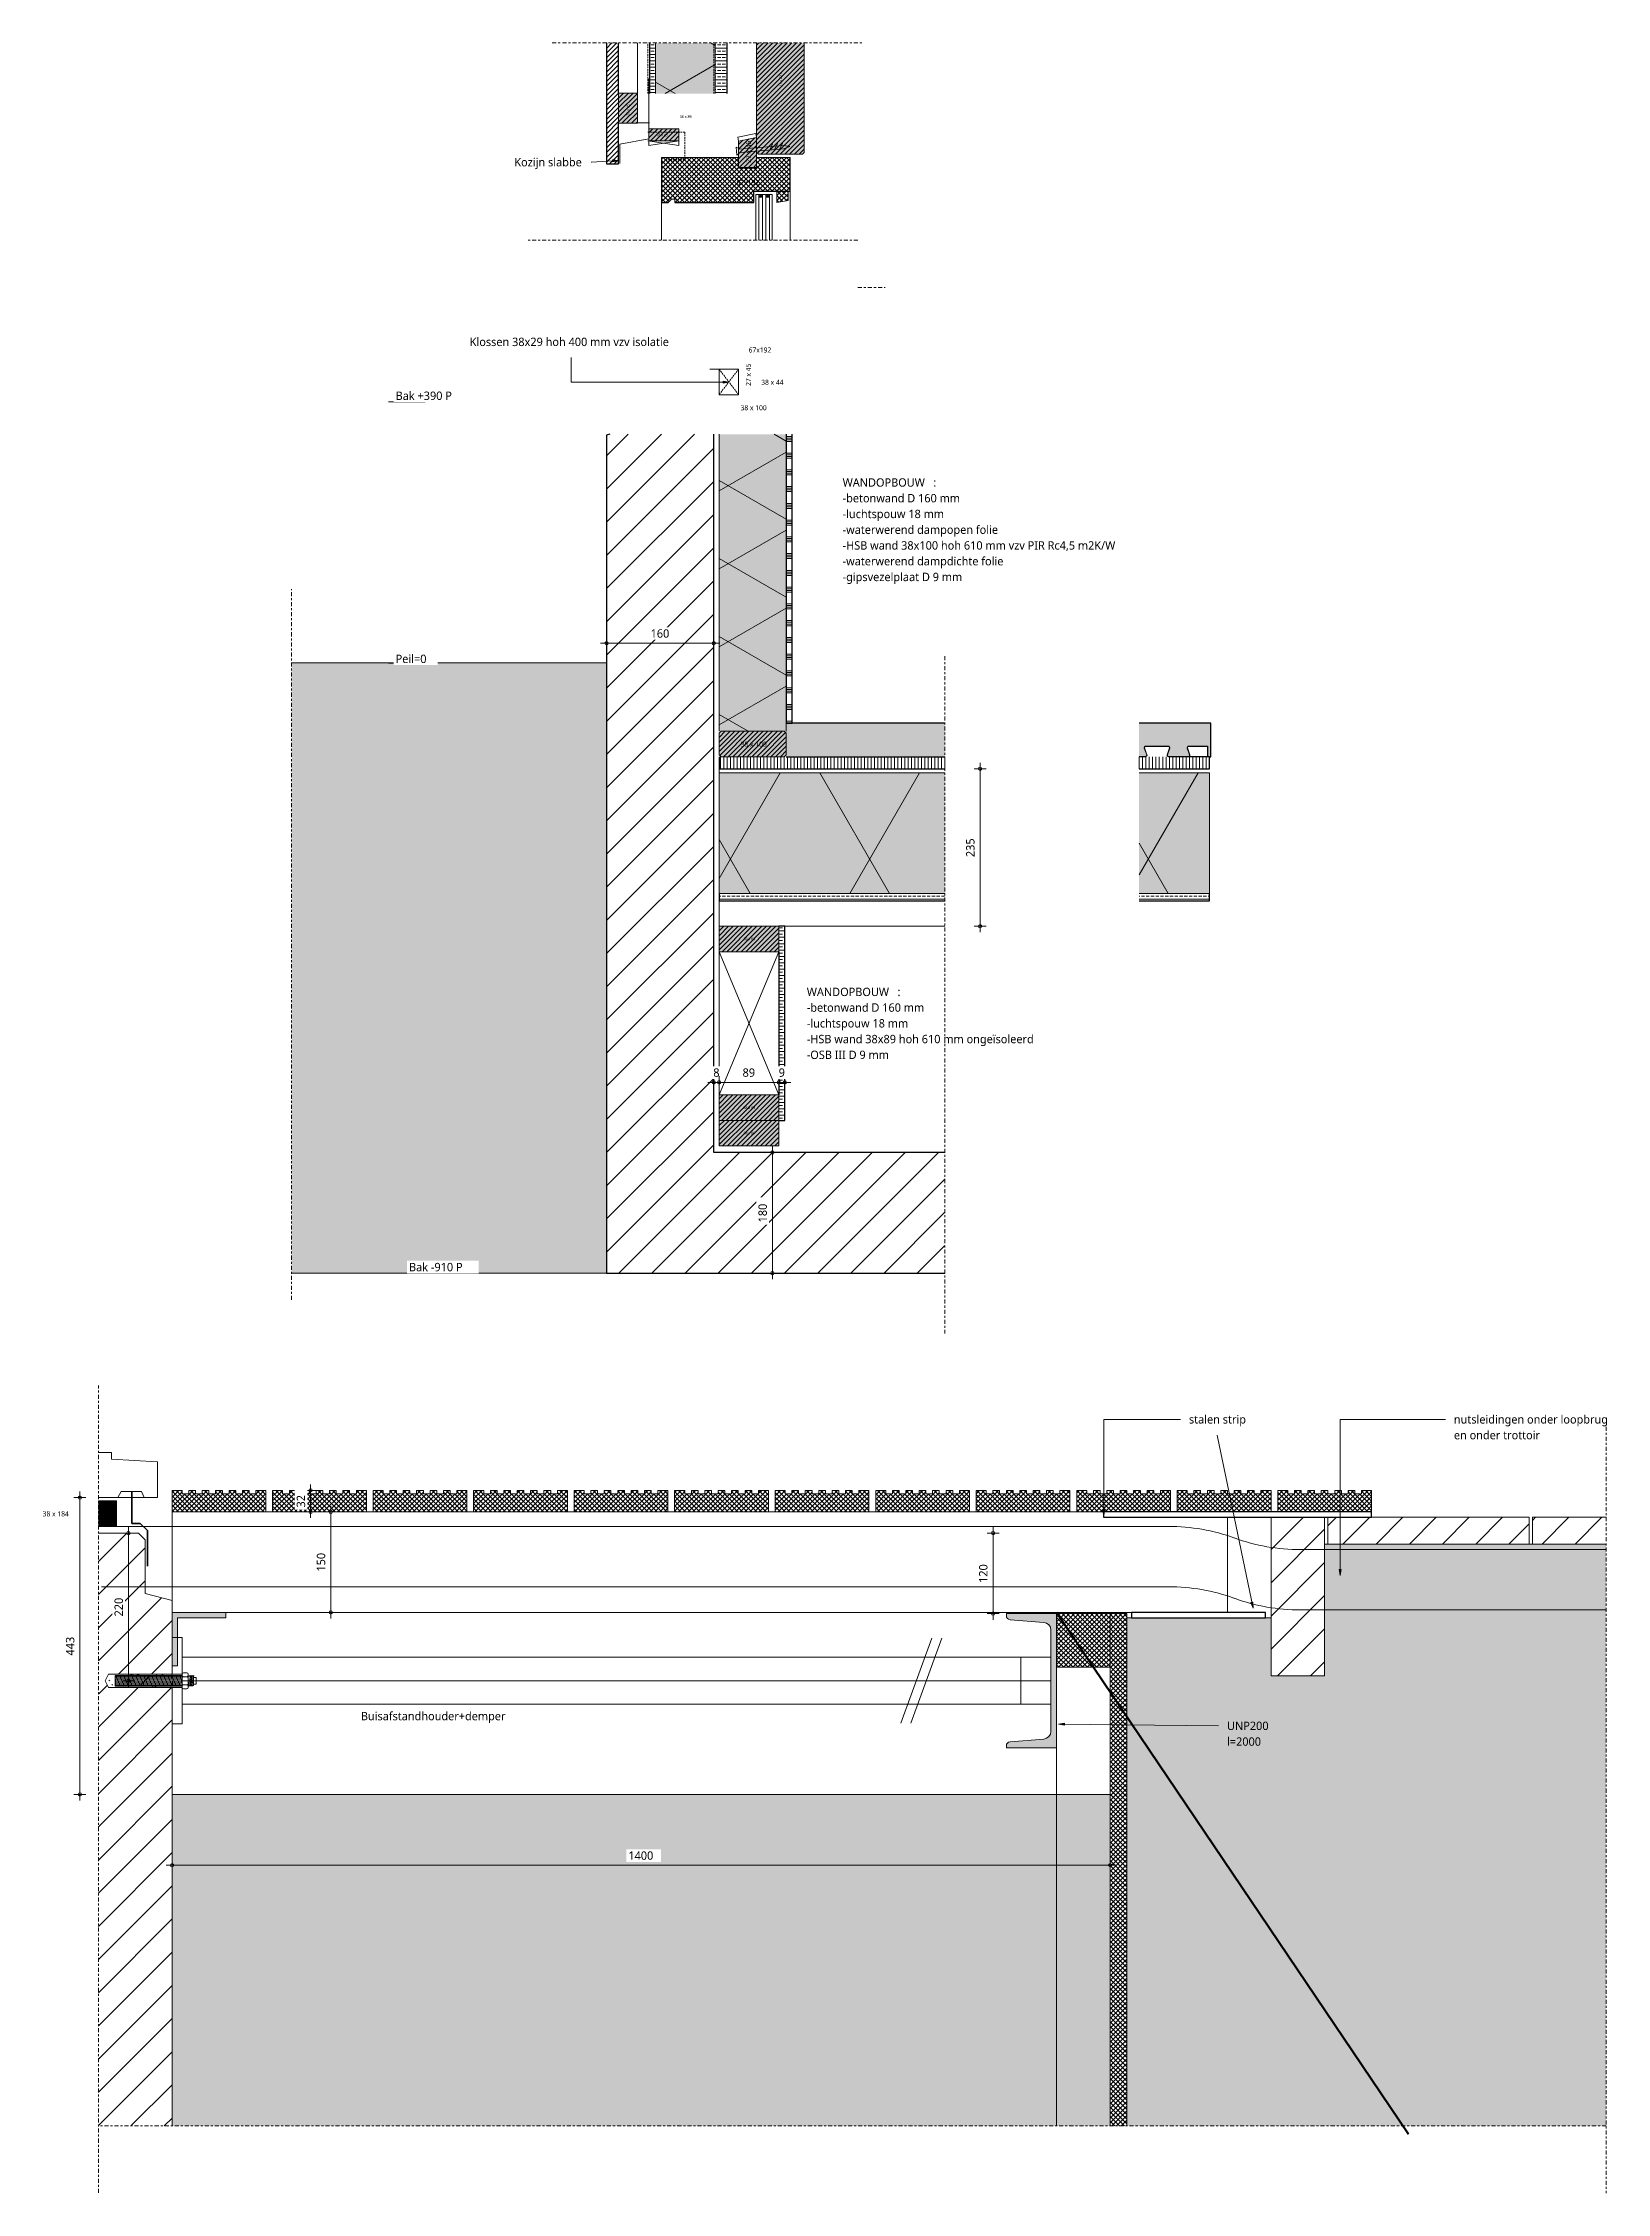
# Model space of a CAD drawing. Header units: millimetres. Extents: x 2927 to 18500, y -7154 to 6447.
# Drawn here: x 7344 to 9678, y -7028 to -3821 of the extents above; entities that cross this region are included whole.
import ezdxf

# ---------------------------------------------------------------- set-up
doc = ezdxf.new("R2010")
doc.units = ezdxf.units.MM
doc.linetypes.add('MV_center', pattern=[15, 6, -3, 3, -3])
doc.linetypes.add('MV_hidden', pattern=[3.75, 2.5, -1.25])
for name, color, linetype, lineweight in [('A-ANNO-DIMS', 211, 'Continuous', 13), ('A-ANNO-DIMS-5', 211, 'Continuous', 13), ('A-ANNO-NOTE', 131, 'Continuous', 18), ('A-DETL', 90, 'Continuous', 13), ('A-DETL-GENF', 92, 'Continuous', 18), ('A-DETL-MEDM', 33, 'Continuous', 18), ('G-ANNO-TEXT', 231, 'Continuous', 13)]:
    doc.layers.add(name, color=color, linetype=linetype, lineweight=lineweight)
doc.styles.add('Segoe UI', font='segoeui.ttf', dxfattribs={"height": 7.5})
doc.styles.add('Segoe UI_1', font='segoeui.ttf', dxfattribs={"height": 4})
doc.styles.add('Segoe UI_3', font='segoeui.ttf', dxfattribs={"height": 12.5})
doc.styles.add('Segoe UI_B', font='segoeui.ttf', dxfattribs={"height": 12.5})
doc.dimstyles.new('2_5_mm', dxfattribs={"dimscale": 304.8, "dimtxt": 13.092049, "dimasz": 0.016404, "dimexe": 0.029528, "dimexo": 0.0625, "dimgap": 0.014764, "dimtad": 1, "dimdec": 0, "dimzin": 0, "dimdsep": 46, "dimtxsty": 'Segoe UI_3', "dimblk1": 'DOTBLANK', "dimblk2": 'DOTBLANK', "dimsah": 1, "dimcen": 0.09, "dimdle": 0.029528, "dimazin": 0, "dimtfac": 1, "dimtdec": 4, "dimtix": 1, "dimtmove": 0, "dimatfit": 3, "dimfxl": 0.029528, "dimfxlon": 1, "dimtvp": 1, "dimtfill": 1, "dimtolj": 1, "dimtzin": 0, "dimarcsym": 2})
pattern_1 = [(45, (0, 0), (-3.535534, 3.535534), []), (135, (0, 0), (-3.535534, -3.535534), [])]
pattern_2 = [(45, (0, 0), (-24.74874, 24.74874), [])]
pattern_3 = [(0, (0, 0), (0, 9.476), []), (0, (0, 4.738), (0, 9.476), [4.738, -2.369])]

msp = doc.modelspace()

# ---------------------------------------------------------------- texts
at = {"layer": 'A-ANNO-NOTE', "lineweight": 13, "attachment_point": 1, "rotation": 90}
for s, insert, char_height, width, style in [('71 x 221', (8442.7, -3886.1), 4, 27.658, 'Segoe UI_1'), ('28 x 45', (8215.2, -3929.3), 4, 23.65, 'Segoe UI_1'), ('27 x 45', (8393, -3999.4), 7.5, 40.485, 'Segoe UI'), ('27 x 45', (8393, -4332.3), 7.5, 40.485, 'Segoe UI')]:
    msp.add_mtext(s, dxfattribs=dict(at, insert=insert, char_height=char_height, width=width, style=style))
at = {"layer": 'A-ANNO-NOTE', "lineweight": 13, "attachment_point": 1}
for s, insert, char_height, width, style in [('38 x 89', (8294.3, -3928.5), 4, 23.65, 'Segoe UI_1'), ('18 x 45', (8259.1, -3955.7), 4, 23.65, 'Segoe UI_1'), ('38 x 44', (8415.9, -4323.1), 7.5, 40.485, 'Segoe UI'), ('38 x 100', (8385.1, -4361.1), 7.5, 47.3, 'Segoe UI'), ('38 x 100', (8385.1, -4863.1), 7.5, 47.3, 'Segoe UI'), ('38 x 89', (8389.3, -5155.6), 4, 23.65, 'Segoe UI_1'), ('38 x 89', (8389.3, -5407.1), 4, 23.65, 'Segoe UI_1'), ('38 x 89', (8389.3, -5445.1), 4, 23.65, 'Segoe UI_1'), ('38 x 184', (7343.6, -6011.3), 7.5, 47.3, 'Segoe UI')]:
    msp.add_mtext(s, dxfattribs=dict(at, insert=insert, char_height=char_height, width=width, style=style))
at = {"layer": 'G-ANNO-TEXT', "color": 7, "char_height": 12.5, "attachment_point": 1}
for s, insert, width, style in [('Kozijn slabbe', (8047.5, -3992.2), 123.861, 'Segoe UI_3'), ('Klossen 38x29 hoh 400 mm vzv isolatie', (7980.9, -4260.3), 367.173, 'Segoe UI_3'), ('WANDOPBOUW', (8537.4, -4470.1), 163.945, 'Segoe UI_B'), (':', (8672.7, -4470.1), 4.409, 'Segoe UI_3'), ('-betonwand D 160 mm', (8537.4, -4493.5), 218.861, 'Segoe UI_3'), ('-luchtspouw 18 mm', (8537.4, -4517), 187.595, 'Segoe UI_3'), ('-waterwerend dampopen folie', (8537.4, -4540.5), 284.599, 'Segoe UI_3'), ('-HSB wand 38x100 hoh 610 mm vzv PIR Rc4,5 m2K/W', (8537.4, -4564), 508.671, 'Segoe UI_3'), ('-waterwerend dampdichte folie', (8537.4, -4587.5), 294.219, 'Segoe UI_3'), ('-gipsvezelplaat D 9 mm', (8537.4, -4611), 222.468, 'Segoe UI_3'), ('WANDOPBOUW', (8483.9, -5230.1), 163.945, 'Segoe UI_B'), ('-betonwand D 160 mm', (8483.9, -5253.5), 218.861, 'Segoe UI_3'), (':', (8619.2, -5230.1), 4.409, 'Segoe UI_3'), ('-luchtspouw 18 mm', (8483.9, -5277), 187.595, 'Segoe UI_3'), ('-HSB wand 38x89 hoh 610 mm ongeïsoleerd', (8483.9, -5300.5), 419.683, 'Segoe UI_3'), ('-OSB III D 9 mm', (8483.9, -5324), 151.92, 'Segoe UI_3'), ('stalen strip', (9054.2, -5867.9), 102.215, 'Segoe UI_3'), ('nutsleidingen onder loopbrug', (9449.6, -5867.9), 280.991, 'Segoe UI_3'), ('en onder trottoir', (9449.6, -5891.4), 156.73, 'Segoe UI_3'), ('Buisafstandhouder+demper', (7818.4, -6310.6), 261.751, 'Segoe UI_3'), ('UNP200', (9111, -6325.1), 77.363, 'Segoe UI_3'), ('l=2000', (9111, -6348.6), 66.139, 'Segoe UI_3')]:
    msp.add_mtext(s, dxfattribs=dict(at, insert=insert, width=width, style=style))
at = {"layer": 'G-ANNO-TEXT', "color": 8, "char_height": 7.5, "width": 40.084, "attachment_point": 1, "style": 'Segoe UI'}
for insert in [(8379, -4025), (8397.1, -4274.9)]:
    msp.add_mtext('67x192', dxfattribs=dict(at, insert=insert))

# ---------------------------------------------------------------- blocks, each defined once
blk = doc.blocks.new('00 hout_rechthoekig_sls - SLS 38x184-3186693-Details Domera')
at = {"layer": 'A-DETL-GENF', "lineweight": 13}
blk.add_hatch(color=256, dxfattribs=at).paths.add_polyline_path([(157, -38), (184, -38), (184, 0), (157, 0), (157, -13)])
at = {"layer": 'A-DETL-MEDM', "lineweight": 13}
h = blk.add_hatch(dxfattribs=at)
h.set_pattern_fill('FP_246', color=256, style=0, pattern_type=2)
h.set_pattern_definition([(45, (-7269.673, 5995.774), (-3.535534, 3.535534), [])])
h.paths.add_polyline_path([(184, -38), (184, 0), (157, 0), (157, -38)])
at = {"layer": 'A-DETL-MEDM'}
for p, q in [((157, 0), (184, 0)), ((184, 0), (184, -38)), ((184, 0), (184, -38)), ((184, 0), (184, -38)), ((184, -38), (157, -38)), ((184, -38), (157, -38))]:
    blk.add_line(p, q, dxfattribs=at)
blk = doc.blocks.new('NLRS_00_DI_maskeer - Type 1-4234774-Details Domera')
at = {"layer": 'A-DETL-GENF', "linetype": 'MV_center'}
blk.add_line((2290, 0), (40, 0), dxfattribs=at)
blk = doc.blocks.new('28 chemische ankers met bout 2d - Anker M16-3447259-Details Domera')
at = {"layer": 'A-DETL-GENF', "lineweight": 5}
h = blk.add_hatch(dxfattribs=at)
h.set_pattern_fill('FP_257', color=256, style=0, pattern_type=2)
h.set_pattern_definition([(50, (-7551.673, 6264.06), (36.4365, -3.18771), [3.81, -41.91]), (355, (-7551.673, 6264.06), (-7.04845, 38.21172), [3.048, -33.528]), (100.451, (-7548.637, 6263.794), (29.38857, 35.02294), [3.238, -35.618]), (46.184, (-7551.673, 6274.22), (54.21606, -8.40837), [5.715, -62.865]), (96.636, (-7547.155, 6273.52), (47.4805, 49.48544), [4.857, -53.427]), (351.184, (-7551.673, 6274.22), (47.48106, 49.4846), [4.572, -50.292]), (21, (-7546.593, 6271.68), (30.32265, -20.4528), [3.81, -41.91]), (326, (-7546.593, 6271.68), (12.3607, 36.83788), [3.048, -33.528]), (71.451, (-7544.067, 6269.975), (42.68329, 16.3839), [3.238, -35.618]), (37.5, (-7551.673, 6264.059), (0.618067, 16.91082), [1.676, -31.445, 1.676, -32.36, -33.655]), (37.5, (-7551.673, 6264.059), (0.618067, 16.91082), [-67.158, 1.676, -31.979]), (7.5, (-7551.673, 6264.059), (13.364138, 20.03578), [1.676, -17.729, 1.676, -30.683, -12.827]), (7.5, (-7551.673, 6264.059), (13.364138, 20.03578), [-51.765, 1.676, -11.151]), (327.5, (-7563.002, 6264.059), (27.118159, -1.146059), [1.676, -11.024, 1.676, -37.948, -52.578]), (327.5, (-7563.002, 6264.059), (27.118159, -1.146059), [-52.324, 1.676, -50.902]), (317.5, (-7568.082, 6264.06), (29.62579, 5.08507), [1.676, -14.834, 1.676, -24.638, -37.338]), (317.5, (-7568.082, 6264.06), (29.62579, 5.08507), [-42.824, 1.676, -35.662])])
h.paths.add_polyline_path([(0, -10), (0, -8), (-100, -8), (-100, 8), (0, 8), (0, 10), (-110, 10), (-114.7, 0), (-110, -10)])
for p, q in [((-110, 10), (-114.7, 0)), ((0, 10), (-110, 10)), ((0, 10), (-110, 10)), ((-100.1, -8), (-97.4, 8)), ((-100, -8), (-100, 8)), ((-100, 8), (0, 8)), ((0, 7), (-100, 7)), ((-100, 7), (-100, -7)), ((-100, -7), (-100, 7)), ((-98.1, -8), (-95.4, 8)), ((-96.1, -8), (-93.5, 8)), ((-94.1, -8), (-91.5, 8)), ((-92.1, -8), (-89.5, 8)), ((-90.1, -8), (-87.5, 8)), ((-88.1, -8), (-85.5, 8)), ((-86.1, -8), (-83.5, 8)), ((-84.2, -8), (-81.5, 8)), ((-82.2, -8), (-79.5, 8)), ((-80.2, -8), (-77.6, 8)), ((-78.2, -8), (-75.6, 8)), ((-76.2, -8), (-73.6, 8)), ((-74.2, -8), (-71.6, 8)), ((-72.2, -8), (-69.6, 8)), ((-70.2, -8), (-67.6, 8)), ((-68.3, -8), (-65.6, 8)), ((-66.3, -8), (-63.6, 8)), ((-64.3, -8), (-61.6, 8)), ((-62.3, -8), (-59.7, 8)), ((-60.3, -8), (-57.7, 8)), ((-58.3, -8), (-55.7, 8)), ((-56.3, -8), (-53.7, 8)), ((-54.3, -8), (-51.7, 8)), ((-52.3, -8), (-49.7, 8)), ((-50.4, -8), (-47.7, 8)), ((-48.4, -8), (-45.7, 8)), ((-46.4, -8), (-43.7, 8)), ((-44.4, -8), (-41.8, 8)), ((-42.4, -8), (-39.8, 8)), ((-40.4, -8), (-37.8, 8)), ((-38.4, -8), (-35.8, 8)), ((-36.4, -8), (-33.8, 8)), ((-34.4, -8), (-31.8, 8)), ((-32.5, -8), (-29.8, 8)), ((-30.5, -8), (-27.8, 8)), ((-28.5, -8), (-25.9, 8)), ((-26.5, -8), (-23.9, 8)), ((-24.5, -8), (-21.9, 8)), ((-22.5, -8), (-19.9, 8)), ((-20.5, -8), (-17.9, 8)), ((-18.5, -8), (-15.9, 8)), ((-16.6, -8), (-13.9, 8)), ((-14.6, -8), (-11.9, 8)), ((-12.6, -8), (-9.9, 8)), ((-10.6, -8), (-8, 8)), ((-8.6, -8), (-6, 8)), ((-6.6, -8), (-4, 8)), ((-4.6, -8), (-2, 8)), ((-2.6, -8), (0, 8)), ((0, 8), (0, 10)), ((0, 10), (0, 7)), ((0, 10), (0, -10)), ((2, 12), (7, 12)), ((2, 6), (7, 6)), ((9, 10), (9, -10)), ((9, 7), (17.1, 7)), ((9.6, -8), (12.3, 8)), ((11.3, -8), (13.9, 8)), ((13, -8), (15.6, 8)), ((14.7, -8), (17.3, 8)), ((17.1, 7), (17.1, -7)), ((17.1, 5), (20.9, 5)), ((20.9, 5), (20.9, -5)), ((-114.7, 0), (-110, -10)), ((-110, -10), (0, -10)), ((-100, -7), (0, -7)), ((0, -8), (-100, -8)), ((0, -8.2), (0, -7)), ((0, -10), (0, -8)), ((2, -6), (7, -6)), ((2, -12), (7, -12)), ((9, -7), (17.1, -7)), ((17.1, 0), (20.9, 0)), ((17.1, -5), (20.9, -5))]:
    blk.add_line(p, q, dxfattribs=at)
for centre, radius, start, end in [((-99.2, 9.2), 2.12, 269.9283, 326.0429), ((-97.2, 9.2), 2.12, 269.9283, 326.0429), ((-95.2, 9.2), 2.12, 269.9283, 326.0429), ((-93.2, 9.2), 2.12, 269.9283, 326.0429), ((-91.2, 9.2), 2.12, 269.9283, 326.0429), ((-89.3, 9.2), 2.12, 269.9283, 326.0429), ((-87.3, 9.2), 2.12, 269.9283, 326.0429), ((-85.3, 9.2), 2.12, 269.9283, 326.0429), ((-83.3, 9.2), 2.12, 269.9283, 326.0429), ((-81.3, 9.2), 2.12, 269.9283, 326.0429), ((-79.3, 9.2), 2.12, 269.9283, 326.0429), ((-77.3, 9.2), 2.12, 269.9283, 326.0429), ((-75.3, 9.2), 2.12, 269.9283, 326.0429), ((-73.3, 9.2), 2.12, 269.9283, 326.0429), ((-71.4, 9.2), 2.12, 269.9283, 326.0429), ((-69.4, 9.2), 2.12, 269.9283, 326.0429), ((-67.4, 9.2), 2.12, 269.9283, 326.0429), ((-65.4, 9.2), 2.12, 269.9283, 326.0429), ((-63.4, 9.2), 2.12, 269.9283, 326.0429), ((-61.4, 9.2), 2.12, 269.9283, 326.0429), ((-59.4, 9.2), 2.12, 269.9283, 326.0429), ((-57.4, 9.2), 2.12, 269.9283, 326.0429), ((-55.4, 9.2), 2.12, 269.9283, 326.0429), ((-53.5, 9.2), 2.12, 269.9283, 326.0429), ((-51.5, 9.2), 2.12, 269.9283, 326.0429), ((-49.5, 9.2), 2.12, 269.9283, 326.0429), ((-47.5, 9.2), 2.12, 269.9283, 326.0429), ((-45.5, 9.2), 2.12, 269.9283, 326.0429), ((-43.5, 9.2), 2.12, 269.9283, 326.0429), ((-41.5, 9.2), 2.12, 269.9283, 326.0429), ((-39.5, 9.2), 2.12, 269.9283, 326.0429), ((-37.6, 9.2), 2.12, 269.9283, 326.0429), ((-35.6, 9.2), 2.12, 269.9283, 326.0429), ((-33.6, 9.2), 2.12, 269.9283, 326.0429), ((-31.6, 9.2), 2.12, 269.9283, 326.0429), ((-29.6, 9.2), 2.12, 269.9283, 326.0429), ((-27.6, 9.2), 2.12, 269.9283, 326.0429), ((-25.6, 9.2), 2.12, 269.9283, 326.0429), ((-23.6, 9.2), 2.12, 269.9283, 326.0429), ((-21.6, 9.2), 2.12, 269.9283, 326.0429), ((-19.7, 9.2), 2.12, 269.9283, 326.0429), ((-17.7, 9.2), 2.12, 269.9283, 326.0429), ((-15.7, 9.2), 2.12, 269.9283, 326.0429), ((-13.7, 9.2), 2.12, 269.9283, 326.0429), ((-11.7, 9.2), 2.12, 269.9283, 326.0429), ((-9.7, 9.2), 2.12, 269.9283, 326.0429), ((-7.7, 9.2), 2.12, 269.9283, 326.0429), ((-5.7, 9.2), 2.12, 269.9283, 326.0429), ((-3.7, 9.2), 2.12, 269.9283, 326.0429), ((-1.8, 9.2), 2.12, 269.9283, 326.0429), ((2, 10), 2, 90, 180), ((2, 8), 2, 180, 270), ((2, 4), 2, 90, 180), ((7, 10), 2, 360, 90), ((7, 8), 2, 270, 0), ((7, 4), 2, 360, 90), ((10.5, 9.2), 2.12, 269.9283, 326.0429), ((12.2, 9.2), 2.12, 269.9283, 326.0429), ((13.9, 9.2), 2.12, 269.9283, 326.0429), ((15.5, 9.2), 2.12, 269.9283, 326.0429), ((-98.3, -9.2), 2.12, 89.9283, 146.0429), ((-96.3, -9.2), 2.12, 89.9283, 146.0429), ((-94.3, -9.2), 2.12, 89.9283, 146.0429), ((-92.3, -9.2), 2.12, 89.9283, 146.0429), ((-90.4, -9.2), 2.12, 89.9283, 146.0429), ((-88.4, -9.2), 2.12, 89.9283, 146.0429), ((-86.4, -9.2), 2.12, 89.9283, 146.0429), ((-84.4, -9.2), 2.12, 89.9283, 146.0429), ((-82.4, -9.2), 2.12, 89.9283, 146.0429), ((-80.4, -9.2), 2.12, 89.9283, 146.0429), ((-78.4, -9.2), 2.12, 89.9283, 146.0429), ((-76.4, -9.2), 2.12, 89.9283, 146.0429), ((-74.4, -9.2), 2.12, 89.9283, 146.0429), ((-72.5, -9.2), 2.12, 89.9283, 146.0429), ((-70.5, -9.2), 2.12, 89.9283, 146.0429), ((-68.5, -9.2), 2.12, 89.9283, 146.0429), ((-66.5, -9.2), 2.12, 89.9283, 146.0429), ((-64.5, -9.2), 2.12, 89.9283, 146.0429), ((-62.5, -9.2), 2.12, 89.9283, 146.0429), ((-60.5, -9.2), 2.12, 89.9283, 146.0429), ((-58.5, -9.2), 2.12, 89.9283, 146.0429), ((-56.6, -9.2), 2.12, 89.9283, 146.0429), ((-54.6, -9.2), 2.12, 89.9283, 146.0429), ((-52.6, -9.2), 2.12, 89.9283, 146.0429), ((-50.6, -9.2), 2.12, 89.9283, 146.0429), ((-48.6, -9.2), 2.12, 89.9283, 146.0429), ((-46.6, -9.2), 2.12, 89.9283, 146.0429), ((-44.6, -9.2), 2.12, 89.9283, 146.0429), ((-42.6, -9.2), 2.12, 89.9283, 146.0429), ((-40.6, -9.2), 2.12, 89.9283, 146.0429), ((-38.7, -9.2), 2.12, 89.9283, 146.0429), ((-36.7, -9.2), 2.12, 89.9283, 146.0429), ((-34.7, -9.2), 2.12, 89.9283, 146.0429), ((-32.7, -9.2), 2.12, 89.9283, 146.0429), ((-30.7, -9.2), 2.12, 89.9283, 146.0429), ((-28.7, -9.2), 2.12, 89.9283, 146.0429), ((-26.7, -9.2), 2.12, 89.9283, 146.0429), ((-24.7, -9.2), 2.12, 89.9283, 146.0429), ((-22.7, -9.2), 2.12, 89.9283, 146.0429), ((-20.8, -9.2), 2.12, 89.9283, 146.0429), ((-18.8, -9.2), 2.12, 89.9283, 146.0429), ((-16.8, -9.2), 2.12, 89.9283, 146.0429), ((-14.8, -9.2), 2.12, 89.9283, 146.0429), ((-12.8, -9.2), 2.12, 89.9283, 146.0429), ((-10.8, -9.2), 2.12, 89.9283, 146.0429), ((-8.8, -9.2), 2.12, 89.9283, 146.0429), ((-6.8, -9.2), 2.12, 89.9283, 146.0429), ((-4.9, -9.2), 2.12, 89.9283, 146.0429), ((-2.9, -9.2), 2.12, 89.9283, 146.0429), ((-0.9, -9.2), 2.12, 89.9283, 146.0429), ((2, -4), 2, 180, 270), ((2, -8), 2, 90, 180), ((2, -10), 2, 180, 270), ((7, -4), 2, 270, 0), ((7, -8), 2, 360, 90), ((7, -10), 2, 270, 0), ((11.4, -9.2), 2.12, 89.9283, 146.0429), ((13.1, -9.2), 2.12, 89.9283, 146.0429), ((14.7, -9.2), 2.12, 89.9283, 146.0429), ((16.4, -9.2), 2.12, 89.9283, 146.0429)]:
    blk.add_arc(centre, radius, start, end, dxfattribs=at)
blk = doc.blocks.new('NLRS_00_DI_maskeer - Type 1-4234775-Details Domera')
at = {"layer": 'A-DETL-GENF', "linetype": 'MV_center'}
blk.add_line((1104.6, 0), (-100, 0), dxfattribs=at)
blk = doc.blocks.new('NLRS_00_DI_maskeer - Type 1-4234776-Details Domera')
at = {"layer": 'A-DETL-GENF', "linetype": 'MV_center'}
blk.add_line((1043.3, 0), (-100, 0), dxfattribs=at)
blk = doc.blocks.new('42 isolatie - Type 1-3771744-Details Domera')
at = {"layer": 'A-DETL-GENF'}
h = blk.add_hatch(color=256, dxfattribs=at)
h.paths.add_polyline_path([(627, 0.8), (732.3, 0.8), (732.3, 180.8), (627, 180.8), (627, 14.7)])
h.paths.add_polyline_path([(337.3, 0.8), (337.3, 180.8), (0.3, 180.8), (0.3, 0.8)])
at = {"layer": 'A-DETL-GENF', "lineweight": 13}
h = blk.add_hatch(dxfattribs=at)
h.set_pattern_fill('FP_24', color=256, style=0, pattern_type=2)
h.set_pattern_definition([(60, (-2126.39, 181.76), (-155.885, 90), []), (120, (-2126.39, 181.76), (-155.885, -90), [])])
h.paths.add_polyline_path([(627, 0.8), (732.3, 0.8), (732.3, 180.8), (627, 180.8), (627, 14.7)])
h.paths.add_polyline_path([(337.3, 0.8), (337.3, 180.8), (0.3, 180.8), (0.3, 0.8)])
at = {"layer": 'A-DETL-GENF'}
for p, q in [((337.3, 180.8), (0.3, 180.8)), ((0.3, 180.8), (0.3, 0.8)), ((337.3, 180.8), (0.3, 180.8)), ((0.3, 180.8), (0.3, 0.8)), ((732.3, 180.8), (627, 180.8)), ((732.3, 180.8), (627, 180.8)), ((732.3, 0.8), (732.3, 180.8)), ((732.3, 0.8), (732.3, 180.8)), ((0.3, 0.8), (337.3, 0.8)), ((0.3, 0.8), (337.3, 0.8)), ((627, 0.8), (732.3, 0.8)), ((627, 0.8), (732.3, 0.8))]:
    blk.add_line(p, q, dxfattribs=at)
blk = doc.blocks.new('NLRS_00_DI_maskeer - Type 1-4234768-Details Domera')
at = {"layer": 'A-DETL-GENF', "linetype": 'MV_center'}
blk.add_line((960.4, 0), (-100, 0), dxfattribs=at)
blk = doc.blocks.new('00 hout_rechthoekig_sls - SLS 38x89-V230-Details Domera')
at = {"layer": 'A-DETL-GENF', "lineweight": 13}
blk.add_hatch(color=256, dxfattribs=at).paths.add_polyline_path([(89, -38), (89, 0), (0, 0), (0, -38)])
at = {"layer": 'A-DETL-MEDM', "lineweight": 13}
h = blk.add_hatch(dxfattribs=at)
h.set_pattern_fill('FP_285', color=256, style=0, pattern_type=2)
h.set_pattern_definition([(45, (-8353.127, 5427.985), (-3.535534, 3.535534), [])])
h.paths.add_polyline_path([(89, -38), (89, 0), (0, 0), (0, -38)])
at = {"layer": 'A-DETL-MEDM'}
for p, q in [((0, 0), (89, 0)), ((0, -38), (0, 0)), ((89, 0), (89, -38)), ((89, 0), (89, -38)), ((89, 0), (89, -38)), ((89, -38), (0, -38)), ((89, -38), (0, -38))]:
    blk.add_line(p, q, dxfattribs=at)
blk = doc.blocks.new('00 hout_rechthoekig_sls - SLS 38x89-V231-Details Domera')
at = {"layer": 'A-DETL-GENF', "lineweight": 13}
blk.add_hatch(color=256, dxfattribs=at).paths.add_polyline_path([(89, -38), (89, 0), (0, 0), (0, -38)])
at = {"layer": 'A-DETL-MEDM', "lineweight": 13}
h = blk.add_hatch(dxfattribs=at)
h.set_pattern_fill('FP_286', color=256, style=0, pattern_type=2)
h.set_pattern_definition([(45, (-8353.127, 5138.548), (-3.535534, 3.535534), [])])
h.paths.add_polyline_path([(89, -38), (89, 0), (0, 0), (0, -38)])
at = {"layer": 'A-DETL-MEDM'}
for p, q in [((0, 0), (89, 0)), ((0, -38), (0, 0)), ((89, 0), (89, -38)), ((89, 0), (89, -38)), ((89, 0), (89, -38)), ((89, -38), (0, -38)), ((89, -38), (0, -38))]:
    blk.add_line(p, q, dxfattribs=at)
blk = doc.blocks.new('23 Zwaluwstaartplaat - Lewis Zwaluwstaartplaat-V210-Details Domera')
at = {"layer": 'A-DETL-GENF'}
blk.add_hatch(color=256, dxfattribs=at).paths.add_polyline_path([(511.9, 0), (512.4, 0.1), (512.9, 0.3), (513.4, 0.6), (513.7, 1), (514, 1.4), (514.1, 1.9), (514.1, 2.5), (514, 3), (510.3, 13.6), (510.4, 14), (510.5, 14.4), (510.7, 14.8), (510.9, 15.1), (511.3, 15.3), (511.7, 15.5), (512.1, 15.5), (546.3, 15.5), (546.7, 15.3), (547.1, 15.1), (547.3, 14.8), (547.6, 14.3), (547.6, 14), (547.7, 13.6), (547.5, 13.1), (544, 3), (543.8, 2.5), (543.9, 1.9), (544, 1.4), (544.3, 1), (544.6, 0.6), (545.1, 0.3), (545.6, 0.1), (546.1, 0), (575.9, 0), (576.4, 0.1), (576.9, 0.3), (577.4, 0.6), (577.7, 1), (578, 1.4), (578.1, 1.9), (578.2, 2.5), (578, 3), (574.3, 13.6), (574.4, 14), (574.5, 14.4), (574.7, 14.8), (574.9, 15.1), (575.3, 15.3), (575.7, 15.5), (576.1, 15.5), (603.8, 15.5), (604.5, 16), (576.1, 16), (575.6, 15.9), (575.1, 15.7), (574.6, 15.4), (574.3, 15), (574, 14.6), (573.9, 14.1), (573.8, 13.5), (574, 13), (577.7, 2.4), (577.6, 2), (577.5, 1.6), (577.3, 1.2), (577.1, 0.9), (576.7, 0.7), (576.3, 0.5), (575.9, 0.5), (545.7, 0.5), (545.3, 0.7), (544.9, 1), (544.6, 1.4), (544.5, 1.6), (544.4, 2), (544.4, 2.5), (544.5, 3), (548.1, 13.2), (548.1, 13.6), (548.1, 14.1), (548, 14.6), (547.7, 15.1), (547.3, 15.5), (546.7, 15.8), (546.4, 15.9), (545.9, 16), (512.1, 16), (511.6, 15.9), (510.9, 15.7), (510.5, 15.3), (510.3, 15), (509.9, 14.4), (509.9, 14), (509.8, 13.5), (510, 13), (513.7, 2.4), (513.6, 2), (513.4, 1.4), (513.3, 1.2), (512.9, 0.9), (512.7, 0.7), (512.3, 0.5), (511.9, 0.5), (502.2, 0.5), (502.2, 0)])
for p, q in [((511.9, 0.5), (502.2, 0.5)), ((510, 13), (513.6, 2.8)), ((510.4, 13.2), (514, 3)), ((545.9, 16), (512.1, 16)), ((545.9, 15.5), (512.1, 15.5)), ((544, 3), (547.6, 13.2)), ((544.4, 2.8), (548, 13)), ((575.9, 0.5), (546.1, 0.5)), ((574, 13), (577.6, 2.8)), ((578, 3), (574.4, 13.2)), ((604.5, 16), (576.1, 16)), ((576.1, 15.5), (603.8, 15.5)), ((603.8, 15.5), (604.5, 16)), ((502.2, 0), (511.9, 0)), ((546.1, 0), (575.9, 0))]:
    blk.add_line(p, q, dxfattribs=at)
for centre, radius, start, end in [((512.1, 13.7), 2.25, 90, 199.4712), ((512.1, 13.7), 1.75, 90, 199.4712), ((511.9, 2.2), 2.25, 270, 19.4712), ((511.9, 2.2), 1.75, 270, 19.4712), ((546.1, 2.2), 2.25, 160.5288, 270), ((546.1, 2.2), 1.75, 160.5288, 270), ((545.9, 13.7), 2.25, 340.5288, 90), ((545.9, 13.7), 1.75, 340.5288, 90), ((576.1, 13.7), 2.25, 90, 199.4712), ((576.1, 13.7), 1.75, 90, 199.4712), ((575.9, 2.2), 2.25, 270, 19.4712), ((575.9, 2.2), 1.75, 270, 19.4712)]:
    blk.add_arc(centre, radius, start, end, dxfattribs=at)
blk = doc.blocks.new('NLRS_00_DI_maskeer - Type 1-4234777-Details Domera')
at = {"layer": 'A-DETL-GENF', "linetype": 'MV_center'}
blk.add_line((-100, 0), (910.4, 0), dxfattribs=at)
blk = doc.blocks.new('42 isolatie - Type 1-V232-Details Domera')
at = {"layer": 'A-DETL-GENF'}
blk.add_hatch(color=256, dxfattribs=at).paths.add_polyline_path([(38.3, 100.8), (38.3, 0.8), (481.5, 0.8), (481.5, 100.8), (64.8, 100.8)])
at = {"layer": 'A-DETL-GENF', "lineweight": 13}
h = blk.add_hatch(dxfattribs=at)
h.set_pattern_fill('FP_263', color=256, style=0, pattern_type=2)
h.set_pattern_definition([(60, (0, 0), (-87.295, 50.4), []), (120, (0, 0), (-87.295, -50.4), [])])
h.paths.add_polyline_path([(38.3, 100.8), (38.3, 0.8), (481.5, 0.8), (481.5, 100.8), (64.8, 100.8)])
at = {"layer": 'A-DETL-GENF'}
for p, q in [((481.5, 100.8), (38.3, 100.8)), ((481.5, 100.8), (38.3, 100.8)), ((38.3, 0.8), (50.3, 0.8)), ((38.3, 0.8), (50.3, 0.8)), ((50.3, 0.8), (481.5, 0.8))]:
    blk.add_line(p, q, dxfattribs=at)
blk = doc.blocks.new('42 isolatie - Type 1-3772038-Details Domera')
at = {"layer": 'A-DETL-GENF'}
blk.add_hatch(color=256, dxfattribs=at).paths.add_polyline_path([(228.3, -0.8), (153, -0.8), (153, -89.8), (228.3, -89.8)])
at = {"layer": 'A-DETL-GENF', "lineweight": 13}
h = blk.add_hatch(dxfattribs=at)
h.set_pattern_fill('FP_16', color=256, style=0, pattern_type=2)
h.set_pattern_definition([(300, (-357.56, -184.11), (-79.674, -46), []), (240, (-357.56, -184.11), (-79.674, 46), [])])
h.paths.add_polyline_path([(228.3, -0.8), (153, -0.8), (153, -89.8), (228.3, -89.8)])
at = {"layer": 'A-DETL-GENF'}
for p, q in [((228.3, -0.8), (153, -0.8)), ((228.3, -0.8), (153, -0.8)), ((153, -89.8), (228.3, -89.8)), ((153, -89.8), (228.3, -89.8))]:
    blk.add_line(p, q, dxfattribs=at)
blk = doc.blocks.new('00 hout_rechthoekig_sls - SLS 38x100-V233-Details Domera')
at = {"layer": 'A-DETL-GENF'}
blk.add_hatch(color=256, dxfattribs=at).paths.add_polyline_path([(97.2, -38), (100, -35.2), (100, -2.8), (97.2, 0), (2.8, 0), (0, -2.8), (0, -35.2), (2.8, -38), (84.4, -38)])
at = {"layer": 'A-DETL-MEDM', "lineweight": 13}
h = blk.add_hatch(dxfattribs=at)
h.set_pattern_fill('FP_287', color=256, style=0, pattern_type=2)
h.set_pattern_definition([(45, (-8353.127, 4847.548), (-3.535534, 3.535534), [])])
h.paths.add_polyline_path([(97.2, -38), (100, -35.2), (100, -2.8), (97.2, 0), (2.8, 0), (0, -2.8), (0, -35.2), (2.8, -38), (84.4, -38)])
at = {"layer": 'A-DETL-MEDM'}
for p, q in [((0, -2.8), (2.8, 0)), ((2.8, 0), (0, -2.8)), ((2.8, 0), (97.2, 0)), ((97.2, 0), (100, -2.8)), ((0, -2.8), (0, -35.2)), ((97.2, 0), (100, -2.8)), ((100, -35.2), (100, -2.8)), ((2.8, -38), (0, -35.2)), ((0, -35.2), (2.8, -38)), ((2.8, -38), (97.2, -38)), ((100, -35.2), (97.2, -38)), ((97.2, -38), (100, -35.2))]:
    blk.add_line(p, q, dxfattribs=at)
blk = doc.blocks.new('NLRS_00_DI_maskeer - Type 1-V235-Details Domera')
at = {"layer": 'A-DETL-GENF', "linetype": 'MV_center'}
blk.add_line((381.3, 0), (422.2, 0), dxfattribs=at)
blk = doc.blocks.new('00 hout_rechthoekig_sls - Vuren 27x45-V236-Details Domera')
at = {"layer": 'A-DETL-GENF', "lineweight": 13}
blk.add_hatch(color=256, dxfattribs=at).paths.add_polyline_path([(0, 27), (0, 0), (45, 0), (39.8, 27), (15, 27)])
at = {"layer": 'A-DETL-MEDM', "lineweight": 13}
h = blk.add_hatch(dxfattribs=at)
h.set_pattern_fill('FP_288', color=256, style=0, pattern_type=2)
h.set_pattern_definition([(315, (4006.639, 8409.127), (3.535534, 3.535534), [])])
h.paths.add_polyline_path([(0, 27), (0, 0), (45, 0), (39.8, 27), (15, 27)])
at = {"layer": 'A-DETL-MEDM'}
for p, q in [((15, 27), (0, 27)), ((0, 27), (0, 0)), ((15, 27), (0, 27)), ((0, 0), (15, 0)), ((39.8, 27), (15, 27)), ((39.8, 27), (15, 27)), ((15, 0), (20, 0)), ((20, 0), (22.8, 0)), ((22.8, 0), (45, 0))]:
    blk.add_line(p, q, dxfattribs=at)
blk = doc.blocks.new('00 hout_rechthoekig_sls - Vuren 71x221-V237-Details Domera')
at = {"layer": 'A-DETL-GENF'}
blk.add_hatch(color=256, dxfattribs=at).paths.add_polyline_path([(0, -68.2), (2.8, -71), (166, -71), (166, 0), (2.8, 0), (0, -2.8)])
at = {"layer": 'A-DETL-MEDM', "lineweight": 13}
h = blk.add_hatch(dxfattribs=at)
h.set_pattern_fill('FP_289', color=256, style=0, pattern_type=2)
h.set_pattern_definition([(315, (3986.639, 8409.127), (3.535534, 3.535534), [])])
h.paths.add_polyline_path([(0, -68.2), (2.8, -71), (166, -71), (166, 0), (2.8, 0), (0, -2.8)])
at = {"layer": 'A-DETL-MEDM'}
for p, q in [((0, -2.8), (2.8, 0)), ((2.8, 0), (0, -2.8)), ((2.8, 0), (166, 0)), ((0, -2.8), (0, -68.2)), ((2.8, -71), (0, -68.2)), ((0, -68.2), (2.8, -71)), ((2.8, -71), (166, -71))]:
    blk.add_line(p, q, dxfattribs=at)
blk = doc.blocks.new('31 driedubbel_glas - HR___ 2-3449437-Details Domera')
at = {"layer": 'A-DETL-GENF', "lineweight": 13}
for p, q in [((125, 0), (57, 0)), ((125, -14.5), (125, 0)), ((125, -4), (57, -4)), ((57, -9.5), (125, -9.5)), ((57, -14.5), (125, -14.5)), ((125, -20), (57, -20)), ((57, -24), (125, -24)), ((121, -4), (121, -9.5)), ((121, -9.5), (125, -4)), ((121, -4), (125, -9.5)), ((125, -14.5), (121, -20)), ((121, -14.5), (125, -20)), ((121, -20), (121, -14.5)), ((125, -20), (121, -20)), ((125, -14.5), (125, -20)), ((125, -24), (125, -20))]:
    blk.add_line(p, q, dxfattribs=at)
blk = doc.blocks.new('28 schroef - 5_0x80-4440999-Details Domera')
at = {"layer": 'A-DETL-GENF', "lineweight": 13}
h = blk.add_hatch(dxfattribs=at)
h.set_pattern_fill('FP_87', color=256, style=0, pattern_type=2)
h.set_pattern_definition([(240, (0, 0), (-11.2583, 6.5), [])])
h.paths.add_polyline_path([(50, -6), (70, -6), (70, 6), (50, 6), (50, -2.4)])
h = blk.add_hatch(dxfattribs=at)
h.set_pattern_fill('FP_88', color=256, style=0, pattern_type=2)
h.set_pattern_definition([(240, (7.5, 0), (-11.2583, 6.5), [])])
h.paths.add_polyline_path([(50, -6), (70, -6), (70, 6), (50, 6), (50, -2.4)])
for p, q in [((0, -6), (0, 6)), ((0, 6), (5, 2.5)), ((5, 2.5), (70, 2.5)), ((70, 2.5), (80, 0)), ((80, 0), (70, -2.5)), ((5, -2.5), (0, -6)), ((70, -2.5), (5, -2.5))]:
    blk.add_line(p, q, dxfattribs=at)
blk = doc.blocks.new('NLRS_00_DI_maskeer - Type 1-4234780-Details Domera')
at = {"layer": 'A-DETL-GENF', "linetype": 'MV_center'}
blk.add_line((392.2, 0), (-100, 0), dxfattribs=at)
blk = doc.blocks.new('00 hout_rechthoekig_sls - SLS 38x89-V248-Details Domera')
at = {"layer": 'A-DETL-GENF', "lineweight": 13}
blk.add_hatch(color=256, dxfattribs=at).paths.add_polyline_path([(89, -38), (89, 0), (0, 0), (0, -38)])
at = {"layer": 'A-DETL-MEDM', "lineweight": 13}
h = blk.add_hatch(dxfattribs=at)
h.set_pattern_fill('FP_297', color=256, style=0, pattern_type=2)
h.set_pattern_definition([(45, (-8353.127, 5389.985), (-3.535534, 3.535534), [])])
h.paths.add_polyline_path([(89, -38), (89, 0), (0, 0), (0, -38)])
at = {"layer": 'A-DETL-MEDM'}
for p, q in [((0, 0), (89, 0)), ((0, -38), (0, 0)), ((89, 0), (89, -38)), ((89, 0), (89, -38)), ((89, 0), (89, -38)), ((89, -38), (0, -38)), ((89, -38), (0, -38))]:
    blk.add_line(p, q, dxfattribs=at)
blk = doc.blocks.new('00 hout_rechthoekig_sls - Vuren 28x45-V252-Details Domera')
at = {"layer": 'A-DETL-GENF', "lineweight": 13}
blk.add_hatch(color=256, dxfattribs=at).paths.add_polyline_path([(45, 0), (45, 28), (0, 28), (0, 0)])
at = {"layer": 'A-DETL-MEDM', "lineweight": 13}
h = blk.add_hatch(dxfattribs=at)
h.set_pattern_fill('FP_301', color=256, style=0, pattern_type=2)
h.set_pattern_definition([(135, (-3895.285, -8203.127), (-3.535534, -3.535534), [])])
h.paths.add_polyline_path([(45, 0), (45, 28), (0, 28), (0, 0)])
at = {"layer": 'A-DETL-MEDM'}
for p, q in [((45, 28), (0, 28)), ((0, 28), (0, 0)), ((45, 28), (0, 28)), ((0, 0), (45, 0)), ((45, 0), (45, 28)), ((45, 0), (45, 28)), ((45, 0), (45, 28))]:
    blk.add_line(p, q, dxfattribs=at)
blk = doc.blocks.new('NLRS_00_DI_maskeer - Type 1-4234781-Details Domera')
at = {"layer": 'A-DETL-GENF', "linetype": 'MV_center'}
blk.add_line((363, 0), (-100, 0), dxfattribs=at)
blk = doc.blocks.new('00 hout_rechthoekig_sls - Vuren 18x45-V253-Details Domera')
at = {"layer": 'A-DETL-GENF', "lineweight": 13}
blk.add_hatch(color=256, dxfattribs=at).paths.add_polyline_path([(0, 18), (0, 0), (45, 0), (45, 18)])
at = {"layer": 'A-DETL-MEDM', "lineweight": 13}
h = blk.add_hatch(dxfattribs=at)
h.set_pattern_fill('FP_302', color=256, style=0, pattern_type=2)
h.set_pattern_definition([(225, (8293.127, -3948.639), (3.535534, -3.535534), [])])
h.paths.add_polyline_path([(0, 18), (0, 0), (45, 0), (45, 18)])
at = {"layer": 'A-DETL-MEDM'}
for p, q in [((45, 18), (0, 18)), ((0, 18), (0, 0)), ((45, 18), (0, 18)), ((0, 0), (45, 0)), ((45, 0), (45, 18)), ((45, 0), (45, 18)), ((45, 0), (45, 18))]:
    blk.add_line(p, q, dxfattribs=at)
blk = doc.blocks.new('DIMBLOCK279-Details Domera')
at = {"layer": 'A-ANNO-DIMS-5'}
for p, q in [((7399.1, -5990.8), (7390.1, -5990.8)), ((7399.1, -5981.8), (7399.1, -6442.8)), ((7399.1, -5990.8), (7408.1, -5990.8)), ((7399.1, -6433.8), (7390.1, -6433.8)), ((7399.1, -6433.8), (7408.1, -6433.8))]:
    blk.add_line(p, q, dxfattribs=at)
for centre in [(7399.1, -5990.8), (7399.1, -6433.8)]:
    blk.add_circle(centre, 2.5, dxfattribs=at)
at = {"layer": 'A-ANNO-DIMS-5', "color": 0, "insert": (7378.3, -6226.5), "char_height": 12.5, "width": 34.277, "attachment_point": 1, "rotation": 90, "line_spacing_factor": 1.142579, "style": 'Segoe UI_3', "bg_fill": 3, "box_fill_scale": 1.25, "bg_fill_color": 9, "bg_fill_true_color": 13158600, "bg_fill_transparency": 0}
blk.add_mtext('443', dxfattribs=at)
blk = doc.blocks.new('_DotBlank')
at = {"color": 0, "linetype": 'ByBlock', "lineweight": -2}
blk.add_line((-0.5, 0), (-1, 0), dxfattribs=at)
blk.add_circle((0, 0), 0.5, dxfattribs=at)
blk = doc.blocks.new('DIMBLOCK290-Details Domera')
at = {"layer": 'A-ANNO-DIMS-5'}
for p, q in [((8742.5, -4903.5), (8733.5, -4903.5)), ((8742.5, -5147.5), (8742.5, -4894.5)), ((8742.5, -4903.5), (8751.5, -4903.5)), ((8742.5, -5138.5), (8733.5, -5138.5)), ((8742.5, -5138.5), (8751.5, -5138.5))]:
    blk.add_line(p, q, dxfattribs=at)
for centre in [(8742.5, -4903.5), (8742.5, -5138.5)]:
    blk.add_circle(centre, 2.5, dxfattribs=at)
at = {"layer": 'A-ANNO-DIMS-5', "color": 0, "insert": (8721.7, -5035.3), "char_height": 12.5, "width": 34.277, "attachment_point": 1, "rotation": 90, "line_spacing_factor": 1.142579, "style": 'Segoe UI_3', "bg_fill": 3, "box_fill_scale": 1.25, "bg_fill_color": 9, "bg_fill_true_color": 13158600, "bg_fill_transparency": 0}
blk.add_mtext('235', dxfattribs=at)
blk = doc.blocks.new('DIMBLOCK291-Details Domera')
at = {"layer": 'A-ANNO-DIMS-5'}
for p, q in [((8185.1, -4716.2), (8185.1, -4707.2)), ((8345.1, -4716.2), (8345.1, -4707.2)), ((8176.1, -4716.2), (8354.1, -4716.2)), ((8185.1, -4716.2), (8185.1, -4725.2)), ((8345.1, -4716.2), (8345.1, -4725.2))]:
    blk.add_line(p, q, dxfattribs=at)
for centre in [(8185.1, -4716.2), (8345.1, -4716.2)]:
    blk.add_circle(centre, 2.5, dxfattribs=at)
at = {"layer": 'A-ANNO-DIMS-5', "color": 0, "insert": (8250.8, -4695.4), "char_height": 12.5, "width": 34.277, "attachment_point": 1, "line_spacing_factor": 1.142579, "style": 'Segoe UI_3', "bg_fill": 3, "box_fill_scale": 1.25, "bg_fill_color": 9, "bg_fill_true_color": 13158600, "bg_fill_transparency": 0}
blk.add_mtext('160', dxfattribs=at)
blk = doc.blocks.new('DIMBLOCK292-Details Domera')
at = {"layer": 'A-ANNO-DIMS-5'}
for p, q in [((8432.6, -5476), (8423.6, -5476)), ((8432.6, -5467), (8432.6, -5665)), ((8432.6, -5476), (8441.6, -5476)), ((8432.6, -5656), (8423.6, -5656)), ((8432.6, -5656), (8441.6, -5656))]:
    blk.add_line(p, q, dxfattribs=at)
for centre in [(8432.6, -5476), (8432.6, -5656)]:
    blk.add_circle(centre, 2.5, dxfattribs=at)
at = {"layer": 'A-ANNO-DIMS-5', "color": 0, "insert": (8411.8, -5580.3), "char_height": 12.5, "width": 34.277, "attachment_point": 1, "rotation": 90, "line_spacing_factor": 1.142579, "style": 'Segoe UI_3', "bg_fill": 3, "box_fill_scale": 1.25, "bg_fill_color": 9, "bg_fill_true_color": 13158600, "bg_fill_transparency": 0}
blk.add_mtext('180', dxfattribs=at)
blk = doc.blocks.new('DIMBLOCK293-Details Domera')
at = {"layer": 'A-ANNO-DIMS-5'}
for p, q in [((8336.1, -5371.3), (8353.1, -5371.3)), ((8345.1, -5371.3), (8345.1, -5362.3)), ((8345.1, -5371.3), (8345.1, -5380.3)), ((8353.1, -5371.3), (8353.1, -5362.3)), ((8353.1, -5371.3), (8353.1, -5380.3))]:
    blk.add_line(p, q, dxfattribs=at)
for centre in [(8345.1, -5371.3), (8353.1, -5371.3)]:
    blk.add_circle(centre, 2.5, dxfattribs=at)
at = {"layer": 'A-ANNO-DIMS-5', "color": 0, "insert": (8344.4, -5350.5), "char_height": 12.5, "width": 11.426, "attachment_point": 1, "line_spacing_factor": 1.142579, "style": 'Segoe UI_3', "bg_fill": 3, "box_fill_scale": 1.25, "bg_fill_color": 9, "bg_fill_true_color": 13158600, "bg_fill_transparency": 0}
blk.add_mtext('8', dxfattribs=at)
blk = doc.blocks.new('DIMBLOCK294-Details Domera')
at = {"layer": 'A-ANNO-DIMS-5'}
for p, q in [((8353.1, -5371.3), (8353.1, -5362.3)), ((8353.1, -5371.3), (8442.1, -5371.3)), ((8353.1, -5371.3), (8353.1, -5380.3)), ((8442.1, -5371.3), (8442.1, -5362.3)), ((8442.1, -5371.3), (8442.1, -5380.3))]:
    blk.add_line(p, q, dxfattribs=at)
for centre in [(8353.1, -5371.3), (8442.1, -5371.3)]:
    blk.add_circle(centre, 2.5, dxfattribs=at)
at = {"layer": 'A-ANNO-DIMS-5', "color": 0, "insert": (8388.1, -5350.5), "char_height": 12.5, "width": 22.852, "attachment_point": 1, "line_spacing_factor": 1.142579, "style": 'Segoe UI_3', "bg_fill": 3, "box_fill_scale": 1.25, "bg_fill_color": 9, "bg_fill_true_color": 13158600, "bg_fill_transparency": 0}
blk.add_mtext('89', dxfattribs=at)
blk = doc.blocks.new('DIMBLOCK295-Details Domera')
at = {"layer": 'A-ANNO-DIMS-5'}
for p, q in [((8442.1, -5371.3), (8442.1, -5362.3)), ((8442.1, -5371.3), (8460.1, -5371.3)), ((8442.1, -5371.3), (8442.1, -5380.3)), ((8451.1, -5371.3), (8451.1, -5362.3)), ((8451.1, -5371.3), (8451.1, -5380.3))]:
    blk.add_line(p, q, dxfattribs=at)
for centre in [(8442.1, -5371.3), (8451.1, -5371.3)]:
    blk.add_circle(centre, 2.5, dxfattribs=at)
at = {"layer": 'A-ANNO-DIMS-5', "color": 0, "insert": (8441.9, -5350.5), "char_height": 12.5, "width": 11.426, "attachment_point": 1, "line_spacing_factor": 1.142579, "style": 'Segoe UI_3', "bg_fill": 3, "box_fill_scale": 1.25, "bg_fill_color": 9, "bg_fill_true_color": 13158600, "bg_fill_transparency": 0}
blk.add_mtext('9', dxfattribs=at)
blk = doc.blocks.new('DIMBLOCK298-Details Domera')
at = {"layer": 'A-ANNO-DIMS-5'}
for p, q in [((7527.7, -6539.5), (8945.7, -6539.5)), ((7536.7, -6539.5), (7536.7, -6530.5)), ((7536.7, -6539.5), (7536.7, -6548.5)), ((8936.7, -6539.5), (8936.7, -6530.5)), ((8936.7, -6539.5), (8936.7, -6548.5))]:
    blk.add_line(p, q, dxfattribs=at)
for centre in [(7536.7, -6539.5), (8936.7, -6539.5)]:
    blk.add_circle(centre, 2.5, dxfattribs=at)
at = {"layer": 'A-ANNO-DIMS-5', "color": 0, "insert": (8217.6, -6518.7), "char_height": 12.5, "width": 45.703, "attachment_point": 1, "line_spacing_factor": 1.142579, "style": 'Segoe UI_3', "bg_fill": 3, "box_fill_scale": 1.25, "bg_fill_color": 9, "bg_fill_true_color": 13158600, "bg_fill_transparency": 0}
blk.add_mtext('1400', dxfattribs=at)
blk = doc.blocks.new('DIMBLOCK299-Details Domera')
at = {"layer": 'A-ANNO-DIMS-5'}
for p, q in [((7471.6, -6043.8), (7462.6, -6043.8)), ((7471.6, -6034.8), (7471.6, -6273.1)), ((7471.6, -6043.8), (7480.6, -6043.8)), ((7471.6, -6264.1), (7462.6, -6264.1)), ((7471.6, -6264.1), (7480.6, -6264.1))]:
    blk.add_line(p, q, dxfattribs=at)
for centre in [(7471.6, -6043.8), (7471.6, -6264.1)]:
    blk.add_circle(centre, 2.5, dxfattribs=at)
at = {"layer": 'A-ANNO-DIMS-5', "color": 0, "insert": (7450.8, -6168.2), "char_height": 12.5, "width": 34.277, "attachment_point": 1, "rotation": 90, "line_spacing_factor": 1.142579, "style": 'Segoe UI_3', "bg_fill": 3, "box_fill_scale": 1.25, "bg_fill_color": 9, "bg_fill_true_color": 13158600, "bg_fill_transparency": 0}
blk.add_mtext('220', dxfattribs=at)
blk = doc.blocks.new('DIMBLOCK300-Details Domera')
at = {"layer": 'A-ANNO-DIMS-5'}
for p, q in [((7773.5, -6012.1), (7764.5, -6012.1)), ((7773.5, -6171.1), (7773.5, -6003.1)), ((7773.5, -6012.1), (7782.5, -6012.1)), ((7773.5, -6162.1), (7764.5, -6162.1)), ((7773.5, -6162.1), (7782.5, -6162.1))]:
    blk.add_line(p, q, dxfattribs=at)
for centre in [(7773.5, -6012.1), (7773.5, -6162.1)]:
    blk.add_circle(centre, 2.5, dxfattribs=at)
at = {"layer": 'A-ANNO-DIMS-5', "color": 0, "insert": (7752.7, -6101.3), "char_height": 12.5, "width": 34.277, "attachment_point": 1, "rotation": 90, "line_spacing_factor": 1.142579, "style": 'Segoe UI_3', "bg_fill": 3, "box_fill_scale": 1.25, "bg_fill_color": 9, "bg_fill_true_color": 13158600, "bg_fill_transparency": 0}
blk.add_mtext('150', dxfattribs=at)
blk = doc.blocks.new('DIMBLOCK301-Details Domera')
at = {"layer": 'A-ANNO-DIMS-5'}
for p, q in [((7743.5, -5980.1), (7734.5, -5980.1)), ((7743.5, -5971.1), (7743.5, -6021.1)), ((7743.5, -5980.1), (7752.5, -5980.1)), ((7743.5, -6012.1), (7734.5, -6012.1)), ((7743.5, -6012.1), (7752.5, -6012.1))]:
    blk.add_line(p, q, dxfattribs=at)
for centre in [(7743.5, -5980.1), (7743.5, -6012.1)]:
    blk.add_circle(centre, 2.5, dxfattribs=at)
at = {"layer": 'A-ANNO-DIMS-5', "color": 0, "insert": (7722.7, -6005.6), "char_height": 12.5, "width": 22.852, "attachment_point": 1, "rotation": 90, "line_spacing_factor": 1.142579, "style": 'Segoe UI_3', "bg_fill": 3, "box_fill_scale": 1.25, "bg_fill_color": 9, "bg_fill_true_color": 13158600, "bg_fill_transparency": 0}
blk.add_mtext('32', dxfattribs=at)
blk = doc.blocks.new('DIMBLOCK302-Details Domera')
at = {"layer": 'A-ANNO-DIMS-5'}
for p, q in [((8761.9, -6043.8), (8752.9, -6043.8)), ((8761.9, -6034.8), (8761.9, -6173)), ((8761.9, -6043.8), (8770.9, -6043.8)), ((8761.9, -6164), (8752.9, -6164)), ((8761.9, -6164), (8770.9, -6164))]:
    blk.add_line(p, q, dxfattribs=at)
for centre in [(8761.9, -6043.8), (8761.9, -6164)]:
    blk.add_circle(centre, 2.5, dxfattribs=at)
at = {"layer": 'A-ANNO-DIMS-5', "color": 0, "insert": (8741, -6118.2), "char_height": 12.5, "width": 34.277, "attachment_point": 1, "rotation": 90, "line_spacing_factor": 1.142579, "style": 'Segoe UI_3', "bg_fill": 3, "box_fill_scale": 1.25, "bg_fill_color": 9, "bg_fill_true_color": 13158600, "bg_fill_transparency": 0}
blk.add_mtext('120', dxfattribs=at)

# ---------------------------------------------------------------- hatches: boundary and pattern name
at = {"layer": 'A-DETL-GENF', "lineweight": 13}
h = msp.add_hatch(dxfattribs=at)
h.set_pattern_fill('FP_10', color=250, style=0, pattern_type=2)
h.set_pattern_definition([(45, (0, 0), (-3.535534, 3.535534), [])])
h.paths.add_polyline_path([(8203.1, -4000.9), (8203.1, -3820.6), (8185.1, -3820.6), (8185.1, -4000.9)])
h = msp.add_hatch(dxfattribs=at)
h.set_pattern_fill('FP_4', color=250, style=0, pattern_type=2)
h.set_pattern_definition(pattern_3)
h.paths.add_polyline_path([(8258.1, -3895.9), (8258.1, -3820.6), (8249.1, -3820.6), (8249.1, -3895.9)])
h = msp.add_hatch(dxfattribs=at)
h.set_pattern_fill('FP_4', color=250, style=0, pattern_type=2)
h.set_pattern_definition(pattern_3)
h.paths.add_polyline_path([(8365.1, -3895.9), (8365.1, -3820.6), (8347.1, -3820.6), (8347.1, -3895.9)])
h = msp.add_hatch(dxfattribs=at)
h.set_pattern_fill('FP_12', color=250, style=0, pattern_type=2)
h.set_pattern_definition(pattern_1)
h.paths.add_polyline_path([(8287.1, -4058.6), (8405.1, -4058.6), (8405.1, -4041.6), (8459.1, -4041.6), (8459.1, -3991.6), (8409.1, -3991.6), (8409.1, -4007.3), (8382.1, -4007.3), (8382.1, -3991.6), (8267.1, -3991.6), (8267.1, -4058.6), (8277.1, -4058.6), (8282.1, -4053.6), (8287.1, -4053.6)])
h = msp.add_hatch(dxfattribs=at)
h.set_pattern_fill('FP_12', color=250, style=0, pattern_type=2)
h.set_pattern_definition(pattern_1)
h.paths.add_polyline_path([(8439.1, -4058.6), (8456.1, -4055.6), (8456.1, -4041.6), (8439.1, -4041.6)])
h = msp.add_hatch(dxfattribs=at)
h.set_pattern_fill('FP_248', color=250, style=0, pattern_type=2)
h.set_pattern_definition(pattern_2)
h.paths.add_polyline_path([(8506.4, -5656), (8690.1, -5656), (8690.1, -5476), (8345.1, -5476), (8345.1, -4404.3), (8189.8, -4404.3), (8185.1, -4405.6), (8185.1, -5656), (8231.1, -5656)])
h = msp.add_hatch(dxfattribs=at)
h.set_pattern_fill('FP_144', color=253, style=0, pattern_type=2)
h.set_pattern_definition([(0, (0, 10), (0, 25), []), (0, (0, 12.5), (0, 25), []), (0, (0, 15), (0, 25), []), (0, (0, 17.5), (0, 25), [])])
h.paths.add_polyline_path([(8453.1, -4835.5), (8462.1, -4835.5), (8462.1, -4404.3), (8453.1, -4404.3), (8453.1, -4821.1)])
at = {"layer": 'A-DETL-GENF'}
for color, points in [(254, [(7955.8, -5656), (8185.1, -5656), (8185.1, -4745.5), (7715.1, -4745.5), (7715.1, -5656)]), (9, [(8506.4, -4885.5), (8690.1, -4885.5), (8690.1, -4835.5), (8453.1, -4835.5), (8453.1, -4885.5)]), (9, [(9087.1, -4885.5), (9087.1, -4835.5), (8979.8, -4835.5), (8979.8, -4885), (8990, -4885), (8990.3, -4884.9), (8990.7, -4884.6), (8991.1, -4884.1), (8991.2, -4883.9), (8991.3, -4883.5), (8991.3, -4883.1), (8991.1, -4882.5), (8987.6, -4872.4), (8987.5, -4872), (8987.5, -4871.5), (8987.7, -4870.8), (8987.9, -4870.5), (8988.3, -4870), (8988.9, -4869.7), (8989.3, -4869.6), (8989.7, -4869.5), (9024, -4869.6), (9024.1, -4869.6), (9024.7, -4869.9), (9025.2, -4870.3), (9025.4, -4870.5), (9025.7, -4871.2), (9025.8, -4871.6), (9025.8, -4872), (9025.7, -4872.5), (9022, -4883.1), (9022, -4883.6), (9022.2, -4884.1), (9022.3, -4884.3), (9022.7, -4884.7), (9022.9, -4884.9), (9023.3, -4885), (9023.7, -4885), (9054, -4885), (9054.3, -4884.9), (9054.7, -4884.6), (9055.1, -4884.1), (9055.2, -4883.9), (9055.3, -4883.5), (9055.3, -4883.1), (9055.1, -4882.5), (9051.6, -4872.4), (9051.5, -4872), (9051.5, -4871.5), (9051.7, -4870.8), (9051.9, -4870.5), (9052.3, -4870.1), (9052.9, -4869.7), (9053.3, -4869.6), (9053.7, -4869.5), (9082.1, -4869.5), (9082.1, -4885.5), (9085.1, -4885.5)]), (254, [(8961.7, -6928.4), (9676.7, -6928.4), (9676.7, -6060.1), (9256.7, -6060.1), (9256.7, -6256.9), (9176.7, -6256.9), (9176.7, -6170.1), (8961.7, -6170.1), (8961.7, -6483.9)]), (7, [(7536.7, -6242.1), (7544.7, -6242.1), (7544.7, -6170.1), (7616.7, -6170.1), (7616.7, -6162.1), (7536.7, -6162.1)]), (7, [(8781.7, -6364), (8856.7, -6364), (8856.7, -6164), (8781.7, -6164), (8781.7, -6167.1), (8781.9, -6168.5), (8782.4, -6169.8), (8783.3, -6171.1), (8784.4, -6172), (8785.7, -6172.7), (8787.2, -6173), (8837.6, -6177), (8840.4, -6177.6), (8842.9, -6178.8), (8845.1, -6180.7), (8846.8, -6183), (8847.8, -6185.6), (8848.2, -6188.5), (8848.2, -6339.6), (8847.8, -6342.4), (8846.8, -6345.1), (8845.1, -6347.4), (8842.9, -6349.2), (8840.4, -6350.5), (8837.6, -6351.1), (8787.2, -6355.1), (8785.7, -6355.4), (8784.4, -6356), (8783.3, -6357), (8782.4, -6358.2), (8781.9, -6359.6), (8781.7, -6361.1)]), (254, [(7536.7, -6928.4), (8936.7, -6928.4), (8936.7, -6433.8), (7536.7, -6433.8), (7536.7, -6483.9)])]:
    msp.add_hatch(color=color, dxfattribs=at).paths.add_polyline_path(points)
at = {"layer": 'A-DETL-GENF', "lineweight": 13}
h = msp.add_hatch(dxfattribs=at)
h.set_pattern_fill('FP_64', color=253, style=0, pattern_type=2)
h.set_pattern_definition([(90, (0, 0), (-5, 3e-16), [])])
h.paths.add_polyline_path([(8353.1, -4903.5), (8690.1, -4903.5), (8690.1, -4885.5), (8353.1, -4885.5)])
h.paths.add_polyline_path([(9085.1, -4903.5), (9085.1, -4885.5), (8979.8, -4885.5), (8979.8, -4903.5), (9057, -4903.5)])
h = msp.add_hatch(dxfattribs=at)
h.set_pattern_fill('FP_4', color=250, style=0, pattern_type=2)
h.set_pattern_definition(pattern_3)
h.paths.add_polyline_path([(8506.4, -5100.5), (8690.1, -5100.5), (8690.1, -5089.5), (8353.1, -5089.5), (8353.1, -5100.5)])
h.paths.add_polyline_path([(9085.1, -5100.5), (9085.1, -5089.5), (8979.8, -5089.5), (8979.8, -5100.5), (9057, -5100.5)])
h = msp.add_hatch(dxfattribs=at)
h.set_pattern_fill('FP_4', color=250, style=0, pattern_type=2)
h.set_pattern_definition(pattern_3)
h.paths.add_polyline_path([(8442.1, -5428), (8451.1, -5428), (8451.1, -5138.5), (8442.1, -5138.5), (8442.1, -5390)])
h = msp.add_hatch(dxfattribs=at)
h.set_pattern_fill('FP_12', color=250, style=0, pattern_type=2)
h.set_pattern_definition(pattern_1)
h.paths.add_polyline_path([(7676.7, -6012.1), (7676.7, -5980.1), (7661.7, -5980.1), (7661.7, -5985.1), (7651.7, -5985.1), (7651.7, -5980.1), (7641.7, -5980.1), (7641.7, -5985.1), (7631.7, -5985.1), (7631.7, -5980.1), (7621.7, -5980.1), (7621.7, -5985.1), (7611.7, -5985.1), (7611.7, -5980.1), (7601.7, -5980.1), (7601.7, -5985.1), (7591.7, -5985.1), (7591.7, -5980.1), (7581.7, -5980.1), (7581.7, -5985.1), (7571.7, -5985.1), (7571.7, -5980.1), (7561.7, -5980.1), (7561.7, -5985.1), (7551.7, -5985.1), (7551.7, -5980.1), (7536.7, -5980.1), (7536.7, -6012.1)])
h = msp.add_hatch(dxfattribs=at)
h.set_pattern_fill('FP_12', color=250, style=0, pattern_type=2)
h.set_pattern_definition(pattern_1)
h.paths.add_polyline_path([(7826.7, -6012.1), (7826.7, -5980.1), (7811.7, -5980.1), (7811.7, -5985.1), (7801.7, -5985.1), (7801.7, -5980.1), (7791.7, -5980.1), (7791.7, -5985.1), (7781.7, -5985.1), (7781.7, -5980.1), (7771.7, -5980.1), (7771.7, -5985.1), (7761.7, -5985.1), (7761.7, -5980.1), (7751.7, -5980.1), (7751.7, -5985.1), (7741.7, -5985.1), (7741.7, -5980.1), (7731.7, -5980.1), (7731.7, -5985.1), (7721.7, -5985.1), (7721.7, -5980.1), (7711.7, -5980.1), (7711.7, -5985.1), (7701.7, -5985.1), (7701.7, -5980.1), (7686.7, -5980.1), (7686.7, -6012.1)])
h = msp.add_hatch(dxfattribs=at)
h.set_pattern_fill('FP_12', color=250, style=0, pattern_type=2)
h.set_pattern_definition(pattern_1)
h.paths.add_polyline_path([(7976.7, -6012.1), (7976.7, -5980.1), (7961.7, -5980.1), (7961.7, -5985.1), (7951.7, -5985.1), (7951.7, -5980.1), (7941.7, -5980.1), (7941.7, -5985.1), (7931.7, -5985.1), (7931.7, -5980.1), (7921.7, -5980.1), (7921.7, -5985.1), (7911.7, -5985.1), (7911.7, -5980.1), (7901.7, -5980.1), (7901.7, -5985.1), (7891.7, -5985.1), (7891.7, -5980.1), (7881.7, -5980.1), (7881.7, -5985.1), (7871.7, -5985.1), (7871.7, -5980.1), (7861.7, -5980.1), (7861.7, -5985.1), (7851.7, -5985.1), (7851.7, -5980.1), (7836.7, -5980.1), (7836.7, -6012.1), (7955.8, -6012.1)])
h = msp.add_hatch(dxfattribs=at)
h.set_pattern_fill('FP_12', color=250, style=0, pattern_type=2)
h.set_pattern_definition(pattern_1)
h.paths.add_polyline_path([(8126.7, -6012.1), (8126.7, -5980.1), (8111.7, -5980.1), (8111.7, -5985.1), (8101.7, -5985.1), (8101.7, -5980.1), (8091.7, -5980.1), (8091.7, -5985.1), (8081.7, -5985.1), (8081.7, -5980.1), (8071.7, -5980.1), (8071.7, -5985.1), (8061.7, -5985.1), (8061.7, -5980.1), (8051.7, -5980.1), (8051.7, -5985.1), (8041.7, -5985.1), (8041.7, -5980.1), (8031.7, -5980.1), (8031.7, -5985.1), (8021.7, -5985.1), (8021.7, -5980.1), (8011.7, -5980.1), (8011.7, -5985.1), (8001.7, -5985.1), (8001.7, -5980.1), (7986.7, -5980.1), (7986.7, -6012.1)])
h = msp.add_hatch(dxfattribs=at)
h.set_pattern_fill('FP_12', color=250, style=0, pattern_type=2)
h.set_pattern_definition(pattern_1)
h.paths.add_polyline_path([(8276.7, -6012.1), (8276.7, -5980.1), (8261.7, -5980.1), (8261.7, -5985.1), (8251.7, -5985.1), (8251.7, -5980.1), (8241.7, -5980.1), (8241.7, -5985.1), (8231.7, -5985.1), (8231.7, -5980.1), (8221.7, -5980.1), (8221.7, -5985.1), (8211.7, -5985.1), (8211.7, -5980.1), (8201.7, -5980.1), (8201.7, -5985.1), (8191.7, -5985.1), (8191.7, -5980.1), (8181.7, -5980.1), (8181.7, -5985.1), (8171.7, -5985.1), (8171.7, -5980.1), (8161.7, -5980.1), (8161.7, -5985.1), (8151.7, -5985.1), (8151.7, -5980.1), (8136.7, -5980.1), (8136.7, -6012.1), (8231.1, -6012.1)])
h = msp.add_hatch(dxfattribs=at)
h.set_pattern_fill('FP_12', color=250, style=0, pattern_type=2)
h.set_pattern_definition(pattern_1)
h.paths.add_polyline_path([(8426.7, -6012.1), (8426.7, -5980.1), (8411.7, -5980.1), (8411.7, -5985.1), (8401.7, -5985.1), (8401.7, -5980.1), (8391.7, -5980.1), (8391.7, -5985.1), (8381.7, -5985.1), (8381.7, -5980.1), (8371.7, -5980.1), (8371.7, -5985.1), (8361.7, -5985.1), (8361.7, -5980.1), (8351.7, -5980.1), (8351.7, -5985.1), (8341.7, -5985.1), (8341.7, -5980.1), (8331.7, -5980.1), (8331.7, -5985.1), (8321.7, -5985.1), (8321.7, -5980.1), (8311.7, -5980.1), (8311.7, -5985.1), (8301.7, -5985.1), (8301.7, -5980.1), (8286.7, -5980.1), (8286.7, -6012.1)])
h = msp.add_hatch(dxfattribs=at)
h.set_pattern_fill('FP_12', color=250, style=0, pattern_type=2)
h.set_pattern_definition(pattern_1)
h.paths.add_polyline_path([(8576.7, -6012.1), (8576.7, -5980.1), (8561.7, -5980.1), (8561.7, -5985.1), (8551.7, -5985.1), (8551.7, -5980.1), (8541.7, -5980.1), (8541.7, -5985.1), (8531.7, -5985.1), (8531.7, -5980.1), (8521.7, -5980.1), (8521.7, -5985.1), (8511.7, -5985.1), (8511.7, -5980.1), (8501.7, -5980.1), (8501.7, -5985.1), (8491.7, -5985.1), (8491.7, -5980.1), (8481.7, -5980.1), (8481.7, -5985.1), (8471.7, -5985.1), (8471.7, -5980.1), (8461.7, -5980.1), (8461.7, -5985.1), (8451.7, -5985.1), (8451.7, -5980.1), (8436.7, -5980.1), (8436.7, -6012.1), (8506.4, -6012.1)])
h = msp.add_hatch(dxfattribs=at)
h.set_pattern_fill('FP_12', color=250, style=0, pattern_type=2)
h.set_pattern_definition(pattern_1)
h.paths.add_polyline_path([(8726.7, -6012.1), (8726.7, -5980.1), (8711.7, -5980.1), (8711.7, -5985.1), (8701.7, -5985.1), (8701.7, -5980.1), (8691.7, -5980.1), (8691.7, -5985.1), (8681.7, -5985.1), (8681.7, -5980.1), (8671.7, -5980.1), (8671.7, -5985.1), (8661.7, -5985.1), (8661.7, -5980.1), (8651.7, -5980.1), (8651.7, -5985.1), (8641.7, -5985.1), (8641.7, -5980.1), (8631.7, -5980.1), (8631.7, -5985.1), (8621.7, -5985.1), (8621.7, -5980.1), (8611.7, -5980.1), (8611.7, -5985.1), (8601.7, -5985.1), (8601.7, -5980.1), (8586.7, -5980.1), (8586.7, -6012.1)])
h = msp.add_hatch(dxfattribs=at)
h.set_pattern_fill('FP_12', color=250, style=0, pattern_type=2)
h.set_pattern_definition(pattern_1)
h.paths.add_polyline_path([(8736.7, -6012.1), (8876.7, -6012.1), (8876.7, -5980.1), (8861.7, -5980.1), (8861.7, -5985.1), (8851.7, -5985.1), (8851.7, -5980.1), (8841.7, -5980.1), (8841.7, -5985.1), (8831.7, -5985.1), (8831.7, -5980.1), (8821.7, -5980.1), (8821.7, -5985.1), (8811.7, -5985.1), (8811.7, -5980.1), (8801.7, -5980.1), (8801.7, -5985.1), (8791.7, -5985.1), (8791.7, -5980.1), (8781.7, -5980.1), (8781.7, -5985.1), (8771.7, -5985.1), (8771.7, -5980.1), (8761.7, -5980.1), (8761.7, -5985.1), (8751.7, -5985.1), (8751.7, -5980.1), (8736.7, -5980.1), (8736.7, -6008.8)])
h = msp.add_hatch(dxfattribs=at)
h.set_pattern_fill('FP_12', color=250, style=0, pattern_type=2)
h.set_pattern_definition(pattern_1)
h.paths.add_polyline_path([(9026.7, -6012.1), (9026.7, -5980.1), (9011.7, -5980.1), (9011.7, -5985.1), (9001.7, -5985.1), (9001.7, -5980.1), (8991.7, -5980.1), (8991.7, -5985.1), (8981.7, -5985.1), (8981.7, -5980.1), (8971.7, -5980.1), (8971.7, -5985.1), (8961.7, -5985.1), (8961.7, -5980.1), (8951.7, -5980.1), (8951.7, -5985.1), (8941.7, -5985.1), (8941.7, -5980.1), (8931.7, -5980.1), (8931.7, -5985.1), (8921.7, -5985.1), (8921.7, -5980.1), (8911.7, -5980.1), (8911.7, -5985.1), (8901.7, -5985.1), (8901.7, -5980.1), (8886.7, -5980.1), (8886.7, -6012.1), (8926.7, -6012.1)])
h = msp.add_hatch(dxfattribs=at)
h.set_pattern_fill('FP_12', color=250, style=0, pattern_type=2)
h.set_pattern_definition(pattern_1)
h.paths.add_polyline_path([(9176.7, -6012.1), (9176.7, -5980.1), (9161.7, -5980.1), (9161.7, -5985.1), (9151.7, -5985.1), (9151.7, -5980.1), (9141.7, -5980.1), (9141.7, -5985.1), (9131.7, -5985.1), (9131.7, -5980.1), (9121.7, -5980.1), (9121.7, -5985.1), (9111.7, -5985.1), (9111.7, -5980.1), (9101.7, -5980.1), (9101.7, -5985.1), (9091.7, -5985.1), (9091.7, -5980.1), (9081.7, -5980.1), (9081.7, -5985.1), (9071.7, -5985.1), (9071.7, -5980.1), (9061.7, -5980.1), (9061.7, -5985.1), (9051.7, -5985.1), (9051.7, -5980.1), (9036.7, -5980.1), (9036.7, -6012.1), (9057, -6012.1)])
h = msp.add_hatch(dxfattribs=at)
h.set_pattern_fill('FP_12', color=250, style=0, pattern_type=2)
h.set_pattern_definition(pattern_1)
h.paths.add_polyline_path([(9326.7, -6012.1), (9326.7, -5980.1), (9311.7, -5980.1), (9311.7, -5985.1), (9301.7, -5985.1), (9301.7, -5980.1), (9291.7, -5980.1), (9291.7, -5985.1), (9281.7, -5985.1), (9281.7, -5980.1), (9271.7, -5980.1), (9271.7, -5985.1), (9261.7, -5985.1), (9261.7, -5980.1), (9251.7, -5980.1), (9251.7, -5985.1), (9241.7, -5985.1), (9241.7, -5980.1), (9231.7, -5980.1), (9231.7, -5985.1), (9221.7, -5985.1), (9221.7, -5980.1), (9211.7, -5980.1), (9211.7, -5985.1), (9201.7, -5985.1), (9201.7, -5980.1), (9186.7, -5980.1), (9186.7, -6012.1)])
h = msp.add_hatch(dxfattribs=at)
h.set_pattern_fill('FP_248', color=250, style=0, pattern_type=2)
h.set_pattern_definition(pattern_2)
h.paths.add_polyline_path([(9256.7, -6256.9), (9256.7, -6020.1), (9176.7, -6020.1), (9176.7, -6256.9)])
h = msp.add_hatch(dxfattribs=at)
h.set_pattern_fill('FP_248', color=250, style=0, pattern_type=2)
h.set_pattern_definition(pattern_2)
h.paths.add_polyline_path([(9561.7, -6060.1), (9561.7, -6020.1), (9261.7, -6020.1), (9261.7, -6060.1), (9326.7, -6060.1)])
h = msp.add_hatch(dxfattribs=at)
h.set_pattern_fill('FP_248', color=250, style=0, pattern_type=2)
h.set_pattern_definition(pattern_2)
h.paths.add_polyline_path([(9607.6, -6060.1), (9676.7, -6060.1), (9676.7, -6020.1), (9566.7, -6020.1), (9566.7, -6060.1)])
h = msp.add_hatch(dxfattribs=at)
h.set_pattern_fill('FP_248', color=250, style=0, pattern_type=2)
h.set_pattern_definition(pattern_2)
h.paths.add_polyline_path([(7426.7, -6928.4), (7536.7, -6928.4), (7536.7, -6274.1), (7441.7, -6274.1), (7437, -6264.1), (7441.7, -6254.1), (7536.7, -6254.1), (7536.7, -6144.5), (7496.7, -6133.8), (7496.7, -6053.8), (7486.7, -6043.8), (7426.7, -6043.8), (7426.7, -6793.9)])
h.paths.add_polyline_path([(7536.7, -6272.1), (7536.7, -6256.1), (7451.7, -6256.1), (7451.7, -6272.1), (7515.1, -6272.1)])
h = msp.add_hatch(dxfattribs=at)
h.set_pattern_fill('FP_12', color=250, style=0, pattern_type=2)
h.set_pattern_definition(pattern_1)
h.paths.add_polyline_path([(8919.3, -6244.1), (8936.7, -6244.1), (8936.7, -6164), (8856.7, -6164), (8856.7, -6244.1)])
h = msp.add_hatch(dxfattribs=at)
h.set_pattern_fill('FP_12', color=250, style=0, pattern_type=2)
h.set_pattern_definition(pattern_1)
h.paths.add_polyline_path([(8936.7, -6928.4), (8961.7, -6928.4), (8961.7, -6164), (8936.7, -6164), (8936.7, -6483.9)])
at = {"layer": 'G-ANNO-TEXT'}
for points in [[(8203.2, -3995.8), (8194.1, -3994.8), (8194.3, -3998)], [(8368.2, -4326.6), (8359.2, -4325), (8359.2, -4328.1)], [(8927, -6017.4), (8928.6, -6008.4), (8925.4, -6008.4)], [(9279.8, -6107.1), (9281.4, -6098.1), (9278.2, -6098.1)], [(9150, -6155.9), (9149.7, -6146.8), (9146.6, -6147.4)], [(8859.3, -6328.7), (8868.3, -6330.4), (8868.3, -6327.2)]]:
    msp.add_hatch(color=7, dxfattribs=at).paths.add_polyline_path(points)

# ---------------------------------------------------------------- linework, layer by layer
at = {"layer": 'A-DETL', "lineweight": 25}
for p, q in [((8185.1, -3820.6), (8185.1, -4000.9)), ((8203.1, -3895.3), (8203.1, -3820.6)), ((8249.1, -3820.6), (8249.1, -3895.9)), ((8365.1, -3895.9), (8365.1, -3820.6)), ((8203.1, -4000.9), (8203.1, -3940.3)), ((8185.1, -4000.9), (8203.1, -4000.9)), ((8189.8, -4404.3), (8185.1, -4405.6)), ((8185.1, -4405.6), (8185.1, -5656)), ((8345.1, -4557.5), (8345.1, -4404.3)), ((8453.1, -4404.3), (8453.1, -4835.5)), ((8462.1, -4835.5), (8462.1, -4404.3)), ((8345.1, -5476), (8345.1, -4557.5)), ((8453.1, -4835.5), (8462.1, -4835.5)), ((8690.1, -4835.5), (8462.1, -4835.5)), ((9087.1, -4835.5), (8979.8, -4835.5)), ((9087.1, -4885.5), (9087.1, -4835.5)), ((9082.1, -4869.5), (9082.1, -4885.5)), ((8353.1, -4885.5), (8353.1, -4903.5)), ((8353.1, -4903.5), (8690.1, -4903.5)), ((8453.1, -4885.5), (8690.1, -4885.5)), ((8979.8, -4903.5), (9085.1, -4903.5)), ((9085.1, -4885.5), (9053.5, -4885.5)), ((9085.1, -4885.5), (9087.1, -4885.5)), ((9085.1, -4903.5), (9085.1, -4885.5)), ((8353.1, -5089.5), (8353.1, -5100.5)), ((9085.1, -5100.5), (9085.1, -5089.5)), ((8353.1, -5100.5), (8690.1, -5100.5)), ((8979.8, -5100.5), (9085.1, -5100.5)), ((8451.1, -5138.5), (8442.1, -5138.5)), ((8451.1, -5428), (8451.1, -5138.5)), ((8442.1, -5176.5), (8442.1, -5390)), ((8442.1, -5428), (8451.1, -5428)), ((8690.1, -5476), (8345.1, -5476)), ((8185.1, -5656), (8690.1, -5656)), ((9326.7, -6012.1), (8926.7, -6012.1)), ((8926.7, -6012.1), (8926.7, -6020.1)), ((8926.7, -6020.1), (9326.7, -6020.1)), ((9326.7, -6020.1), (9326.7, -6012.1)), ((9168.7, -6162.1), (8968.7, -6162.1)), ((8968.7, -6162.1), (8968.7, -6170.1)), ((8968.7, -6170.1), (9168.7, -6170.1)), ((9168.7, -6170.1), (9168.7, -6162.1))]:
    msp.add_line(p, q, dxfattribs=at)
at = {"layer": 'A-DETL', "lineweight": 18}
for p, q in [((8231.1, -3895.3), (8231.1, -3820.6)), ((8248.1, -3873.8), (8248.1, -3963.8)), ((8249.1, -3939.6), (8231.1, -3939.6)), ((8248.1, -3963.8), (8204.7, -3971.5)), ((8204.7, -4000.5), (8204.7, -3971.5)), ((8293.1, -3973.6), (8246.9, -3966.6)), ((8248.1, -3973.6), (8293.1, -3966.6)), ((8248.1, -3966.8), (8248.1, -3973.6)), ((8293.1, -3966.6), (8293.1, -3973.6)), ((8408, -3955.7), (8381, -3961)), ((8381, -3961), (8382.1, -3966.9)), ((8382.1, -3966.9), (8409.1, -3961.6)), ((8409.1, -3961.6), (8408, -3955.7)), ((8382.1, -3991.6), (8267.1, -3991.6)), ((8382.1, -4007.3), (8382.1, -3991.6)), ((8409.1, -4007.3), (8382.1, -4007.3)), ((8459.1, -3991.6), (8409.1, -3991.6)), ((8409.1, -3991.6), (8409.1, -4007.3)), ((8439.1, -4041.6), (8439.1, -4058.6)), ((8456.1, -4055.6), (8456.1, -4041.6)), ((8277.1, -4058.6), (8282.1, -4053.6)), ((8282.1, -4053.6), (8287.1, -4053.6)), ((8287.1, -4053.6), (8287.1, -4058.6)), ((8439.1, -4058.6), (8456.1, -4055.6)), ((8339.1, -4307.5), (8382.1, -4307.5)), ((8353.1, -4307.5), (8353.1, -4345.5)), ((8382.1, -4345.5), (8382.1, -4307.5)), ((7859.5, -4356), (7914.5, -4356)), ((8353.1, -4345.5), (8382.1, -4345.5)), ((8185.1, -4745.5), (7715.1, -4745.5)), ((7859.5, -4746), (7914.5, -4746)), ((8185.1, -5656), (8185.1, -4745.5)), ((8353.1, -5038.5), (8353.1, -4885.5)), ((8353.1, -5138.5), (8353.1, -5100.5)), ((8451.1, -5138.5), (8690.1, -5138.5)), ((8353.1, -5390), (8353.1, -5176.5)), ((8353.1, -5176.5), (8442.1, -5390)), ((8353.1, -5390), (8442.1, -5176.5)), ((7715.1, -5656), (8185.1, -5656)), ((7879.5, -5656), (7934.5, -5656)), ((7426.7, -5923.7), (7446.1, -5923.7)), ((7446.1, -5923.7), (7446.1, -5933.7)), ((7515.1, -5937.4), (7446.1, -5933.7)), ((7515.1, -5990.8), (7515.1, -5937.4)), ((7426.7, -5990.8), (7515.1, -5990.8)), ((7460.9, -5981.7), (7455.7, -5990.8)), ((7490.9, -5981.7), (7460.9, -5981.7)), ((7495.1, -5990.8), (7490.9, -5981.7)), ((7536.7, -5980.1), (7536.7, -6012.1)), ((7551.7, -5980.1), (7536.7, -5980.1)), ((7551.7, -5985.1), (7551.7, -5980.1)), ((7561.7, -5985.1), (7551.7, -5985.1)), ((7571.7, -5980.1), (7561.7, -5980.1)), ((7561.7, -5980.1), (7561.7, -5985.1)), ((7571.7, -5985.1), (7571.7, -5980.1)), ((7581.7, -5985.1), (7571.7, -5985.1)), ((7591.7, -5980.1), (7581.7, -5980.1)), ((7581.7, -5980.1), (7581.7, -5985.1)), ((7591.7, -5985.1), (7591.7, -5980.1)), ((7601.7, -5985.1), (7591.7, -5985.1)), ((7611.7, -5980.1), (7601.7, -5980.1)), ((7601.7, -5980.1), (7601.7, -5985.1)), ((7611.7, -5985.1), (7611.7, -5980.1)), ((7621.7, -5985.1), (7611.7, -5985.1)), ((7631.7, -5980.1), (7621.7, -5980.1)), ((7621.7, -5980.1), (7621.7, -5985.1)), ((7631.7, -5985.1), (7631.7, -5980.1)), ((7641.7, -5985.1), (7631.7, -5985.1)), ((7651.7, -5980.1), (7641.7, -5980.1)), ((7641.7, -5980.1), (7641.7, -5985.1)), ((7651.7, -5985.1), (7651.7, -5980.1)), ((7661.7, -5985.1), (7651.7, -5985.1)), ((7676.7, -5980.1), (7661.7, -5980.1)), ((7661.7, -5980.1), (7661.7, -5985.1)), ((7676.7, -6012.1), (7676.7, -5980.1)), ((7686.7, -5980.1), (7686.7, -6012.1)), ((7701.7, -5980.1), (7686.7, -5980.1)), ((7701.7, -5985.1), (7701.7, -5980.1)), ((7711.7, -5985.1), (7701.7, -5985.1)), ((7721.7, -5980.1), (7711.7, -5980.1)), ((7711.7, -5980.1), (7711.7, -5985.1)), ((7721.7, -5985.1), (7721.7, -5980.1)), ((7731.7, -5985.1), (7721.7, -5985.1)), ((7741.7, -5980.1), (7731.7, -5980.1)), ((7731.7, -5980.1), (7731.7, -5985.1)), ((7741.7, -5985.1), (7741.7, -5980.1)), ((7751.7, -5985.1), (7741.7, -5985.1)), ((7761.7, -5980.1), (7751.7, -5980.1)), ((7751.7, -5980.1), (7751.7, -5985.1)), ((7761.7, -5985.1), (7761.7, -5980.1)), ((7771.7, -5985.1), (7761.7, -5985.1)), ((7781.7, -5980.1), (7771.7, -5980.1)), ((7771.7, -5980.1), (7771.7, -5985.1)), ((7781.7, -5985.1), (7781.7, -5980.1)), ((7791.7, -5985.1), (7781.7, -5985.1)), ((7801.7, -5980.1), (7791.7, -5980.1)), ((7791.7, -5980.1), (7791.7, -5985.1)), ((7801.7, -5985.1), (7801.7, -5980.1)), ((7811.7, -5985.1), (7801.7, -5985.1)), ((7826.7, -5980.1), (7811.7, -5980.1)), ((7811.7, -5980.1), (7811.7, -5985.1)), ((7826.7, -6012.1), (7826.7, -5980.1)), ((7836.7, -5980.1), (7836.7, -6012.1)), ((7851.7, -5980.1), (7836.7, -5980.1)), ((7851.7, -5985.1), (7851.7, -5980.1)), ((7861.7, -5985.1), (7851.7, -5985.1)), ((7871.7, -5980.1), (7861.7, -5980.1)), ((7861.7, -5980.1), (7861.7, -5985.1)), ((7871.7, -5985.1), (7871.7, -5980.1)), ((7881.7, -5985.1), (7871.7, -5985.1)), ((7891.7, -5980.1), (7881.7, -5980.1)), ((7881.7, -5980.1), (7881.7, -5985.1)), ((7891.7, -5985.1), (7891.7, -5980.1)), ((7901.7, -5985.1), (7891.7, -5985.1)), ((7911.7, -5980.1), (7901.7, -5980.1)), ((7901.7, -5980.1), (7901.7, -5985.1)), ((7911.7, -5985.1), (7911.7, -5980.1)), ((7921.7, -5985.1), (7911.7, -5985.1)), ((7931.7, -5980.1), (7921.7, -5980.1)), ((7921.7, -5980.1), (7921.7, -5985.1)), ((7931.7, -5985.1), (7931.7, -5980.1)), ((7941.7, -5985.1), (7931.7, -5985.1)), ((7951.7, -5980.1), (7941.7, -5980.1)), ((7941.7, -5980.1), (7941.7, -5985.1)), ((7951.7, -5985.1), (7951.7, -5980.1)), ((7961.7, -5985.1), (7951.7, -5985.1)), ((7976.7, -5980.1), (7961.7, -5980.1)), ((7961.7, -5980.1), (7961.7, -5985.1)), ((7976.7, -6012.1), (7976.7, -5980.1)), ((7986.7, -5980.1), (7986.7, -6012.1)), ((8001.7, -5980.1), (7986.7, -5980.1)), ((8001.7, -5985.1), (8001.7, -5980.1)), ((8011.7, -5985.1), (8001.7, -5985.1)), ((8021.7, -5980.1), (8011.7, -5980.1)), ((8011.7, -5980.1), (8011.7, -5985.1)), ((8021.7, -5985.1), (8021.7, -5980.1)), ((8031.7, -5985.1), (8021.7, -5985.1)), ((8041.7, -5980.1), (8031.7, -5980.1)), ((8031.7, -5980.1), (8031.7, -5985.1)), ((8041.7, -5985.1), (8041.7, -5980.1)), ((8051.7, -5985.1), (8041.7, -5985.1)), ((8061.7, -5980.1), (8051.7, -5980.1)), ((8051.7, -5980.1), (8051.7, -5985.1)), ((8061.7, -5985.1), (8061.7, -5980.1)), ((8071.7, -5985.1), (8061.7, -5985.1)), ((8081.7, -5980.1), (8071.7, -5980.1)), ((8071.7, -5980.1), (8071.7, -5985.1)), ((8081.7, -5985.1), (8081.7, -5980.1)), ((8091.7, -5985.1), (8081.7, -5985.1)), ((8101.7, -5980.1), (8091.7, -5980.1)), ((8091.7, -5980.1), (8091.7, -5985.1)), ((8101.7, -5985.1), (8101.7, -5980.1)), ((8111.7, -5985.1), (8101.7, -5985.1)), ((8126.7, -5980.1), (8111.7, -5980.1)), ((8111.7, -5980.1), (8111.7, -5985.1)), ((8126.7, -6012.1), (8126.7, -5980.1)), ((8136.7, -5980.1), (8136.7, -6012.1)), ((8151.7, -5980.1), (8136.7, -5980.1)), ((8151.7, -5985.1), (8151.7, -5980.1)), ((8161.7, -5985.1), (8151.7, -5985.1)), ((8171.7, -5980.1), (8161.7, -5980.1)), ((8161.7, -5980.1), (8161.7, -5985.1)), ((8171.7, -5985.1), (8171.7, -5980.1)), ((8181.7, -5985.1), (8171.7, -5985.1)), ((8191.7, -5980.1), (8181.7, -5980.1)), ((8181.7, -5980.1), (8181.7, -5985.1)), ((8191.7, -5985.1), (8191.7, -5980.1)), ((8201.7, -5985.1), (8191.7, -5985.1)), ((8211.7, -5980.1), (8201.7, -5980.1)), ((8201.7, -5980.1), (8201.7, -5985.1)), ((8211.7, -5985.1), (8211.7, -5980.1)), ((8221.7, -5985.1), (8211.7, -5985.1)), ((8231.7, -5980.1), (8221.7, -5980.1)), ((8221.7, -5980.1), (8221.7, -5985.1)), ((8231.7, -5985.1), (8231.7, -5980.1)), ((8241.7, -5985.1), (8231.7, -5985.1)), ((8251.7, -5980.1), (8241.7, -5980.1)), ((8241.7, -5980.1), (8241.7, -5985.1)), ((8251.7, -5985.1), (8251.7, -5980.1)), ((8261.7, -5985.1), (8251.7, -5985.1)), ((8276.7, -5980.1), (8261.7, -5980.1)), ((8261.7, -5980.1), (8261.7, -5985.1)), ((8276.7, -6012.1), (8276.7, -5980.1)), ((8286.7, -5980.1), (8286.7, -6012.1)), ((8301.7, -5980.1), (8286.7, -5980.1)), ((8301.7, -5985.1), (8301.7, -5980.1)), ((8311.7, -5985.1), (8301.7, -5985.1)), ((8321.7, -5980.1), (8311.7, -5980.1)), ((8311.7, -5980.1), (8311.7, -5985.1)), ((8321.7, -5985.1), (8321.7, -5980.1)), ((8331.7, -5985.1), (8321.7, -5985.1)), ((8341.7, -5980.1), (8331.7, -5980.1)), ((8331.7, -5980.1), (8331.7, -5985.1)), ((8341.7, -5985.1), (8341.7, -5980.1)), ((8351.7, -5985.1), (8341.7, -5985.1)), ((8361.7, -5980.1), (8351.7, -5980.1)), ((8351.7, -5980.1), (8351.7, -5985.1)), ((8361.7, -5985.1), (8361.7, -5980.1)), ((8371.7, -5985.1), (8361.7, -5985.1)), ((8381.7, -5980.1), (8371.7, -5980.1)), ((8371.7, -5980.1), (8371.7, -5985.1)), ((8381.7, -5985.1), (8381.7, -5980.1)), ((8391.7, -5985.1), (8381.7, -5985.1)), ((8401.7, -5980.1), (8391.7, -5980.1)), ((8391.7, -5980.1), (8391.7, -5985.1)), ((8401.7, -5985.1), (8401.7, -5980.1)), ((8411.7, -5985.1), (8401.7, -5985.1)), ((8426.7, -5980.1), (8411.7, -5980.1)), ((8411.7, -5980.1), (8411.7, -5985.1)), ((8426.7, -6012.1), (8426.7, -5980.1)), ((8436.7, -5980.1), (8436.7, -6012.1)), ((8451.7, -5980.1), (8436.7, -5980.1)), ((8451.7, -5985.1), (8451.7, -5980.1)), ((8461.7, -5985.1), (8451.7, -5985.1)), ((8471.7, -5980.1), (8461.7, -5980.1)), ((8461.7, -5980.1), (8461.7, -5985.1)), ((8471.7, -5985.1), (8471.7, -5980.1)), ((8481.7, -5985.1), (8471.7, -5985.1)), ((8491.7, -5980.1), (8481.7, -5980.1)), ((8481.7, -5980.1), (8481.7, -5985.1)), ((8491.7, -5985.1), (8491.7, -5980.1)), ((8501.7, -5985.1), (8491.7, -5985.1)), ((8511.7, -5980.1), (8501.7, -5980.1)), ((8501.7, -5980.1), (8501.7, -5985.1)), ((8511.7, -5985.1), (8511.7, -5980.1)), ((8521.7, -5985.1), (8511.7, -5985.1)), ((8531.7, -5980.1), (8521.7, -5980.1)), ((8521.7, -5980.1), (8521.7, -5985.1)), ((8531.7, -5985.1), (8531.7, -5980.1)), ((8541.7, -5985.1), (8531.7, -5985.1)), ((8551.7, -5980.1), (8541.7, -5980.1)), ((8541.7, -5980.1), (8541.7, -5985.1)), ((8551.7, -5985.1), (8551.7, -5980.1)), ((8561.7, -5985.1), (8551.7, -5985.1)), ((8576.7, -5980.1), (8561.7, -5980.1)), ((8561.7, -5980.1), (8561.7, -5985.1)), ((8576.7, -6012.1), (8576.7, -5980.1)), ((8586.7, -5980.1), (8586.7, -6012.1)), ((8601.7, -5980.1), (8586.7, -5980.1)), ((8601.7, -5985.1), (8601.7, -5980.1)), ((8611.7, -5985.1), (8601.7, -5985.1)), ((8621.7, -5980.1), (8611.7, -5980.1)), ((8611.7, -5980.1), (8611.7, -5985.1)), ((8621.7, -5985.1), (8621.7, -5980.1)), ((8631.7, -5985.1), (8621.7, -5985.1)), ((8641.7, -5980.1), (8631.7, -5980.1)), ((8631.7, -5980.1), (8631.7, -5985.1)), ((8641.7, -5985.1), (8641.7, -5980.1)), ((8651.7, -5985.1), (8641.7, -5985.1)), ((8661.7, -5980.1), (8651.7, -5980.1)), ((8651.7, -5980.1), (8651.7, -5985.1)), ((8661.7, -5985.1), (8661.7, -5980.1)), ((8671.7, -5985.1), (8661.7, -5985.1)), ((8681.7, -5980.1), (8671.7, -5980.1)), ((8671.7, -5980.1), (8671.7, -5985.1)), ((8681.7, -5985.1), (8681.7, -5980.1)), ((8691.7, -5985.1), (8681.7, -5985.1)), ((8701.7, -5980.1), (8691.7, -5980.1)), ((8691.7, -5980.1), (8691.7, -5985.1)), ((8701.7, -5985.1), (8701.7, -5980.1)), ((8711.7, -5985.1), (8701.7, -5985.1)), ((8726.7, -5980.1), (8711.7, -5980.1)), ((8711.7, -5980.1), (8711.7, -5985.1)), ((8726.7, -6012.1), (8726.7, -5980.1)), ((8736.7, -5980.1), (8736.7, -6012.1)), ((8751.7, -5980.1), (8736.7, -5980.1)), ((8751.7, -5985.1), (8751.7, -5980.1)), ((8761.7, -5985.1), (8751.7, -5985.1)), ((8771.7, -5980.1), (8761.7, -5980.1)), ((8761.7, -5980.1), (8761.7, -5985.1)), ((8771.7, -5985.1), (8771.7, -5980.1)), ((8781.7, -5985.1), (8771.7, -5985.1)), ((8791.7, -5980.1), (8781.7, -5980.1)), ((8781.7, -5980.1), (8781.7, -5985.1)), ((8791.7, -5985.1), (8791.7, -5980.1)), ((8801.7, -5985.1), (8791.7, -5985.1)), ((8811.7, -5980.1), (8801.7, -5980.1)), ((8801.7, -5980.1), (8801.7, -5985.1)), ((8811.7, -5985.1), (8811.7, -5980.1)), ((8821.7, -5985.1), (8811.7, -5985.1)), ((8831.7, -5980.1), (8821.7, -5980.1)), ((8821.7, -5980.1), (8821.7, -5985.1)), ((8831.7, -5985.1), (8831.7, -5980.1)), ((8841.7, -5985.1), (8831.7, -5985.1)), ((8851.7, -5980.1), (8841.7, -5980.1)), ((8841.7, -5980.1), (8841.7, -5985.1)), ((8851.7, -5985.1), (8851.7, -5980.1)), ((8861.7, -5985.1), (8851.7, -5985.1)), ((8876.7, -5980.1), (8861.7, -5980.1)), ((8861.7, -5980.1), (8861.7, -5985.1)), ((8876.7, -6012.1), (8876.7, -5980.1)), ((8886.7, -5980.1), (8886.7, -6012.1)), ((8901.7, -5980.1), (8886.7, -5980.1)), ((8901.7, -5985.1), (8901.7, -5980.1)), ((8911.7, -5985.1), (8901.7, -5985.1)), ((8921.7, -5980.1), (8911.7, -5980.1)), ((8911.7, -5980.1), (8911.7, -5985.1)), ((8921.7, -5985.1), (8921.7, -5980.1)), ((8931.7, -5985.1), (8921.7, -5985.1)), ((8941.7, -5980.1), (8931.7, -5980.1)), ((8931.7, -5980.1), (8931.7, -5985.1)), ((8941.7, -5985.1), (8941.7, -5980.1)), ((8951.7, -5985.1), (8941.7, -5985.1)), ((8961.7, -5980.1), (8951.7, -5980.1)), ((8951.7, -5980.1), (8951.7, -5985.1)), ((8961.7, -5985.1), (8961.7, -5980.1)), ((8971.7, -5985.1), (8961.7, -5985.1)), ((8981.7, -5980.1), (8971.7, -5980.1)), ((8971.7, -5980.1), (8971.7, -5985.1)), ((8981.7, -5985.1), (8981.7, -5980.1)), ((8991.7, -5985.1), (8981.7, -5985.1)), ((9001.7, -5980.1), (8991.7, -5980.1)), ((8991.7, -5980.1), (8991.7, -5985.1)), ((9001.7, -5985.1), (9001.7, -5980.1)), ((9011.7, -5985.1), (9001.7, -5985.1)), ((9026.7, -5980.1), (9011.7, -5980.1)), ((9011.7, -5980.1), (9011.7, -5985.1)), ((9026.7, -6012.1), (9026.7, -5980.1)), ((9036.7, -5980.1), (9036.7, -6012.1)), ((9051.7, -5980.1), (9036.7, -5980.1)), ((9051.7, -5985.1), (9051.7, -5980.1)), ((9061.7, -5985.1), (9051.7, -5985.1)), ((9071.7, -5980.1), (9061.7, -5980.1)), ((9061.7, -5980.1), (9061.7, -5985.1)), ((9071.7, -5985.1), (9071.7, -5980.1)), ((9081.7, -5985.1), (9071.7, -5985.1)), ((9091.7, -5980.1), (9081.7, -5980.1)), ((9081.7, -5980.1), (9081.7, -5985.1)), ((9091.7, -5985.1), (9091.7, -5980.1)), ((9101.7, -5985.1), (9091.7, -5985.1)), ((9111.7, -5980.1), (9101.7, -5980.1)), ((9101.7, -5980.1), (9101.7, -5985.1)), ((9111.7, -5985.1), (9111.7, -5980.1)), ((9121.7, -5985.1), (9111.7, -5985.1)), ((9131.7, -5980.1), (9121.7, -5980.1)), ((9121.7, -5980.1), (9121.7, -5985.1)), ((9131.7, -5985.1), (9131.7, -5980.1)), ((9141.7, -5985.1), (9131.7, -5985.1)), ((9151.7, -5980.1), (9141.7, -5980.1)), ((9141.7, -5980.1), (9141.7, -5985.1)), ((9151.7, -5985.1), (9151.7, -5980.1)), ((9161.7, -5985.1), (9151.7, -5985.1)), ((9176.7, -5980.1), (9161.7, -5980.1)), ((9161.7, -5980.1), (9161.7, -5985.1)), ((9176.7, -6012.1), (9176.7, -5980.1)), ((9186.7, -5980.1), (9186.7, -6012.1)), ((9201.7, -5980.1), (9186.7, -5980.1)), ((9201.7, -5985.1), (9201.7, -5980.1)), ((9211.7, -5985.1), (9201.7, -5985.1)), ((9221.7, -5980.1), (9211.7, -5980.1)), ((9211.7, -5980.1), (9211.7, -5985.1)), ((9221.7, -5985.1), (9221.7, -5980.1)), ((9231.7, -5985.1), (9221.7, -5985.1)), ((9241.7, -5980.1), (9231.7, -5980.1)), ((9231.7, -5980.1), (9231.7, -5985.1)), ((9241.7, -5985.1), (9241.7, -5980.1)), ((9251.7, -5985.1), (9241.7, -5985.1)), ((9261.7, -5980.1), (9251.7, -5980.1)), ((9251.7, -5980.1), (9251.7, -5985.1)), ((9261.7, -5985.1), (9261.7, -5980.1)), ((9271.7, -5985.1), (9261.7, -5985.1)), ((9281.7, -5980.1), (9271.7, -5980.1)), ((9271.7, -5980.1), (9271.7, -5985.1)), ((9281.7, -5985.1), (9281.7, -5980.1)), ((9291.7, -5985.1), (9281.7, -5985.1)), ((9301.7, -5980.1), (9291.7, -5980.1)), ((9291.7, -5980.1), (9291.7, -5985.1)), ((9301.7, -5985.1), (9301.7, -5980.1)), ((9311.7, -5985.1), (9301.7, -5985.1)), ((9326.7, -5980.1), (9311.7, -5980.1)), ((9311.7, -5980.1), (9311.7, -5985.1)), ((9326.7, -6012.1), (9326.7, -5980.1)), ((7536.7, -6012.1), (7676.7, -6012.1)), ((7686.7, -6012.1), (7536.7, -6012.1)), ((7536.7, -6012.1), (7536.7, -6162.1)), ((7686.7, -6012.1), (7826.7, -6012.1)), ((7836.7, -6012.1), (7826.7, -6012.1)), ((7836.7, -6012.1), (7976.7, -6012.1)), ((7986.7, -6012.1), (7976.7, -6012.1)), ((7986.7, -6012.1), (8126.7, -6012.1)), ((8136.7, -6012.1), (8126.7, -6012.1)), ((8136.7, -6012.1), (8276.7, -6012.1)), ((8286.7, -6012.1), (8276.7, -6012.1)), ((8286.7, -6012.1), (8426.7, -6012.1)), ((8436.7, -6012.1), (8426.7, -6012.1)), ((8436.7, -6012.1), (8576.7, -6012.1)), ((8586.7, -6012.1), (8576.7, -6012.1)), ((8586.7, -6012.1), (8726.7, -6012.1)), ((8736.7, -6012.1), (8726.7, -6012.1)), ((8736.7, -6012.1), (8876.7, -6012.1)), ((8886.7, -6012.1), (8876.7, -6012.1)), ((8886.7, -6012.1), (8926.7, -6012.1)), ((9111.7, -6162.1), (9111.7, -6020.1)), ((9176.7, -6020.1), (9176.7, -6256.9)), ((9256.7, -6256.9), (9256.7, -6020.1)), ((9261.7, -6020.1), (9261.7, -6060.1)), ((9561.7, -6020.1), (9326.7, -6020.1)), ((9561.7, -6060.1), (9561.7, -6020.1)), ((9676.7, -6020.1), (9566.7, -6020.1)), ((9566.7, -6020.1), (9566.7, -6060.1)), ((7426.7, -6033.8), (9023.6, -6033.8)), ((7486.7, -6043.8), (7426.7, -6043.8)), ((7496.7, -6053.8), (7486.7, -6043.8)), ((7496.7, -6133.8), (7496.7, -6053.8)), ((9261.7, -6060.1), (9256.7, -6060.1)), ((9261.7, -6060.1), (9561.7, -6060.1)), ((9566.7, -6060.1), (9561.7, -6060.1)), ((9566.7, -6060.1), (9676.7, -6060.1)), ((9220.6, -6068.5), (9676.7, -6068.5)), ((7431.4, -6123.8), (9023.6, -6123.8)), ((7536.7, -6144.5), (7496.7, -6133.8)), ((7536.7, -6162.1), (7536.7, -6144.5)), ((9220.6, -6158.5), (9676.7, -6158.5)), ((7616.7, -6162.1), (7536.7, -6162.1)), ((7536.7, -6162.1), (7536.7, -6242.1)), ((7536.7, -6162.1), (8968.7, -6162.1)), ((7544.7, -6242.1), (7544.7, -6170.1)), ((7544.7, -6170.1), (7616.7, -6170.1)), ((7616.7, -6170.1), (7616.7, -6162.1)), ((8856.7, -6164), (8781.7, -6164)), ((8781.7, -6164), (8781.7, -6167)), ((8787.2, -6173), (8837.6, -6177)), ((8848.2, -6188.5), (8848.2, -6339.6)), ((8936.7, -6164), (8856.7, -6164)), ((8856.7, -6364), (8856.7, -6164)), ((8961.7, -6164), (8936.7, -6164)), ((8936.7, -6244.1), (8936.7, -6164)), ((8961.7, -6928.4), (8961.7, -6164)), ((8968.7, -6170.1), (8961.7, -6170.1)), ((8961.7, -6170.1), (8961.7, -6928.4)), ((9176.7, -6170.1), (9168.7, -6170.1)), ((7536.7, -6199.6), (7551.7, -6199.6)), ((7536.7, -6254.1), (7536.7, -6199.6)), ((7551.7, -6199.6), (7551.7, -6254.1)), ((8670.6, -6200.6), (8624.4, -6327.5)), ((8685.6, -6200.6), (8639.4, -6327.5)), ((7536.7, -6254.1), (7536.7, -6242.1)), ((7536.7, -6242.1), (7544.7, -6242.1)), ((8803.2, -6229.1), (7551.7, -6229.1)), ((7551.7, -6229.1), (7551.7, -6299.1)), ((8848.2, -6229.1), (8803.2, -6229.1)), ((8803.2, -6229.1), (8803.2, -6299.1)), ((8803.2, -6299.1), (8803.2, -6229.1)), ((8848.2, -6299.1), (8848.2, -6229.1)), ((8856.7, -6244.1), (8936.7, -6244.1)), ((8936.7, -6244.1), (8936.7, -6928.4)), ((7536.7, -6272.1), (7536.7, -6256.1)), ((7536.7, -6272.1), (7536.7, -6256.1)), ((7536.7, -6928.4), (7536.7, -6274.1)), ((7536.7, -6328.6), (7536.7, -6274.1)), ((7551.7, -6256.1), (7551.7, -6272.1)), ((8848.2, -6264.1), (7551.7, -6264.1)), ((7551.7, -6274.1), (7551.7, -6328.6)), ((9176.7, -6256.9), (9256.7, -6256.9)), ((7551.7, -6299.1), (8803.2, -6299.1)), ((8803.2, -6299.1), (8848.2, -6299.1)), ((7551.7, -6328.6), (7536.7, -6328.6)), ((8837.6, -6351.1), (8787.2, -6355.1)), ((8781.7, -6361.1), (8781.7, -6364)), ((8781.7, -6364), (8856.7, -6364)), ((8856.7, -6364), (8856.7, -6928.4)), ((8936.7, -6433.8), (7536.7, -6433.8)), ((8936.7, -6928.4), (8936.7, -6433.8))]:
    msp.add_line(p, q, dxfattribs=at)
at = {"layer": 'A-DETL', "linetype": 'MV_hidden', "lineweight": 18}
for p, q in [((8246.9, -3895.9), (8246.9, -3820.6)), ((8345.1, -3895.9), (8345.1, -3820.6)), ((8246.9, -3953.6), (8301.9, -3953.6)), ((8301.9, -3953.6), (8301.9, -3995)), ((8301.9, -3995), (8275.2, -3995)), ((8353.1, -4307.5), (8382.1, -4345.5)), ((8382.1, -4307.5), (8353.1, -4345.5))]:
    msp.add_line(p, q, dxfattribs=at)
at = {"layer": 'A-DETL'}
for p, q in [((8459.1, -4114.6), (8459.1, -4041.6)), ((8267.1, -4114.6), (8267.1, -4058.6))]:
    msp.add_line(p, q, dxfattribs=at)
at = {"layer": 'A-DETL', "lineweight": 35}
for p, q in [((7476.5, -5981.7), (7476.5, -6029.5)), ((7476.5, -6029.5), (7489.2, -6029.5)), ((7489.2, -6029.5), (7499.8, -6040.1)), ((7499.8, -6040.1), (7499.8, -6093.2))]:
    msp.add_line(p, q, dxfattribs=at)
at = {"layer": 'A-DETL', "lineweight": 50}
msp.add_line((8856.7, -6162.1), (9381.7, -6940.4), dxfattribs=at)
at = {"layer": 'A-DETL', "lineweight": 18}
for centre, radius, start, end in [((9023.6, -6321.7), 287.9, 70, 90), ((9220.6, -5780.6), 287.9, 250, 270), ((9023.6, -6411.7), 287.9, 70, 90), ((9220.6, -5870.6), 287.9, 250, 270), ((8787.7, -6167), 6, 180, 265.43), ((8836.7, -6188.5), 11.5, 0, 85.43), ((8836.7, -6339.6), 11.5, 274.57, 0), ((8787.7, -6361.1), 6, 94.57, 180)]:
    msp.add_arc(centre, radius, start, end, dxfattribs=at)
at = {"layer": 'A-DETL-MEDM', "lineweight": 25}
for p, q in [((8267.1, -3991.6), (8267.1, -4058.6)), ((8459.1, -4041.6), (8459.1, -3991.6)), ((8405.1, -4058.6), (8405.1, -4041.6)), ((8405.1, -4041.6), (8459.1, -4041.6)), ((8267.1, -4058.6), (8277.1, -4058.6)), ((8287.1, -4058.6), (8405.1, -4058.6))]:
    msp.add_line(p, q, dxfattribs=at)
at = {"layer": 'G-ANNO-TEXT', "color": 250}
for p, q in [((8162.6, -3998.5), (8162.2, -3998.5)), ((8203.2, -3995.8), (8162.6, -3998.5)), ((8203.2, -3995.8), (8194.1, -3994.8)), ((8194.1, -3994.8), (8194.3, -3998)), ((8194.3, -3998), (8203.2, -3995.8)), ((8132.5, -4326.6), (8132.5, -4289.9)), ((8368.2, -4326.6), (8132.5, -4326.6)), ((8368.2, -4326.6), (8359.2, -4325)), ((8359.2, -4325), (8359.2, -4328.1)), ((8359.2, -4328.1), (8368.2, -4326.6)), ((8927, -5874.1), (9041.7, -5874.1)), ((8927, -6017.4), (8927, -5874.1)), ((9150, -6155.9), (9096.5, -5897.5)), ((9279.8, -5874.1), (9437.1, -5874.1)), ((9279.8, -6107.1), (9279.8, -5874.1)), ((8928.6, -6008.4), (8925.4, -6008.4)), ((8925.4, -6008.4), (8927, -6017.4)), ((8927, -6017.4), (8928.6, -6008.4)), ((9281.4, -6098.1), (9278.2, -6098.1)), ((9278.2, -6098.1), (9279.8, -6107.1)), ((9279.8, -6107.1), (9281.4, -6098.1)), ((9149.7, -6146.8), (9146.6, -6147.4)), ((9146.6, -6147.4), (9150, -6155.9)), ((9150, -6155.9), (9149.7, -6146.8)), ((8868.3, -6327.2), (8859.3, -6328.7)), ((8859.3, -6328.7), (8868.3, -6330.4)), ((8859.3, -6328.7), (9098.5, -6331.4)), ((8868.3, -6330.4), (8868.3, -6327.2))]:
    msp.add_line(p, q, dxfattribs=at)

# ---------------------------------------------------------------- block references
at = {"layer": 'A-DETL-GENF', "linetype": 'MV_center'}
for name, p, rotation in [('NLRS_00_DI_maskeer - Type 1-4234781-Details Domera', (8467.1, -3820.6), 180), ('NLRS_00_DI_maskeer - Type 1-4234768-Details Domera', (7715.1, -4735.5), 269.9999999999999), ('NLRS_00_DI_maskeer - Type 1-4234777-Details Domera', (8690.1, -4835.5), 269.9999999999999), ('NLRS_00_DI_maskeer - Type 1-4234775-Details Domera', (7426.7, -5923.7), 269.9999999999999), ('NLRS_00_DI_maskeer - Type 1-4234776-Details Domera', (9676.7, -6928.4), 89.99999999999991)]:
    msp.add_blockref(name, p, dxfattribs=dict(at, rotation=rotation))
at = {"layer": 'A-DETL-GENF'}
for name, p, rotation in [('42 isolatie - Type 1-3772038-Details Domera', (8347.9, -3667.7), 270.0000000000001), ('42 isolatie - Type 1-V232-Details Domera', (8453.9, -4885.8), 89.99999999999991)]:
    msp.add_blockref(name, p, dxfattribs=dict(at, rotation=rotation))
at = {"layer": 'A-DETL-GENF', "lineweight": 13}
for name, p, rotation in [('28 schroef - 5_0x80-4440999-Details Domera', (8379.1, -3982), 4.999999999999626), ('31 driedubbel_glas - HR___ 2-3449437-Details Domera', (8408.1, -4171.6), 90)]:
    msp.add_blockref(name, p, dxfattribs=dict(at, rotation=rotation))
at = {"layer": 'A-DETL-GENF', "linetype": 'MV_center'}
for name, p in [('NLRS_00_DI_maskeer - Type 1-4234780-Details Domera', (8167.9, -4114.6)), ('NLRS_00_DI_maskeer - Type 1-V235-Details Domera', (8178.9, -4185.6)), ('NLRS_00_DI_maskeer - Type 1-4234774-Details Domera', (7386.7, -6928.4))]:
    msp.add_blockref(name, p, dxfattribs=at)
at = {"layer": 'A-DETL-GENF'}
for name, p in [('23 Zwaluwstaartplaat - Lewis Zwaluwstaartplaat-V210-Details Domera', (8477.6, -4885.5)), ('42 isolatie - Type 1-3771744-Details Domera', (8352.8, -5090.3))]:
    msp.add_blockref(name, p, dxfattribs=at)
at = {"layer": 'A-DETL-GENF', "lineweight": 5}
msp.add_blockref('28 chemische ankers met bout 2d - Anker M16-3447259-Details Domera', (7551.7, -6264.1), dxfattribs=at)
at = {"layer": 'A-DETL-MEDM', "rotation": 90.00000000000021}
msp.add_blockref('00 hout_rechthoekig_sls - Vuren 71x221-V237-Details Domera', (8409.1, -3986.6), dxfattribs=at)
at = {"layer": 'A-DETL-MEDM', "lineweight": 13}
for name, p, rotation in [('00 hout_rechthoekig_sls - Vuren 28x45-V252-Details Domera', (8203.1, -3895.3), 270), ('00 hout_rechthoekig_sls - Vuren 18x45-V253-Details Domera', (8293.1, -3948.6), 180), ('00 hout_rechthoekig_sls - Vuren 27x45-V236-Details Domera', (8409.1, -4006.6), 90.00000000000017)]:
    msp.add_blockref(name, p, dxfattribs=dict(at, rotation=rotation))
at = {"layer": 'A-DETL-MEDM'}
msp.add_blockref('00 hout_rechthoekig_sls - SLS 38x100-V233-Details Domera', (8353.1, -4847.5), dxfattribs=at)
at = {"layer": 'A-DETL-MEDM', "lineweight": 13}
for name, p in [('00 hout_rechthoekig_sls - SLS 38x89-V231-Details Domera', (8353.1, -5138.5)), ('00 hout_rechthoekig_sls - SLS 38x89-V248-Details Domera', (8353.1, -5390)), ('00 hout_rechthoekig_sls - SLS 38x89-V230-Details Domera', (8353.1, -5428)), ('00 hout_rechthoekig_sls - SLS 38x184-3186693-Details Domera', (7269.7, -5995.8))]:
    msp.add_blockref(name, p, dxfattribs=at)

msp.set_redraw_order([(e.dxf.handle, doc.entitydb.next_handle()) for e in msp.query("TEXT MTEXT ATTDEF DIMENSION ARC_DIMENSION")])  # texts and dimensions are drawn at this point

# ---------------------------------------------------------------- next in the draw order: texts
at = {"layer": 'G-ANNO-TEXT', "color": 7, "char_height": 12.5, "attachment_point": 1, "style": 'Segoe UI_3', "bg_fill": 3, "box_fill_scale": 1.25, "bg_fill_color": 9, "bg_fill_true_color": 13158600, "bg_fill_transparency": 0}
for s, insert, width in [('Bak +390 P', (7870.3, -4340.7), 106.624), ('Peil=0', (7870.3, -4733.2), 59.726), ('Bak -910 P', (7890.3, -5640.7), 100.612)]:
    msp.add_mtext(s, dxfattribs=dict(at, insert=insert, width=width))

# ---------------------------------------------------------------- next in the draw order: dimensions: what is measured, and where the dimension line sits
at = {"layer": 'A-ANNO-DIMS'}
for base, p1, p2, override, picture, middle in [((8345.1, -4716.2), (8185.1, -4725.2), (8345.1, -4707.2), {"dimpost": '<>', "dimfxl": 161.009317}, 'DIMBLOCK291-Details Domera', (8265.1, -4705.2)), ((8353.1, -5371.3), (8345.1, -5362.3), (8353.1, -5362.3), {"dimpost": '<>', "dimfxl": 8}, 'DIMBLOCK293-Details Domera', (8349.1, -5360.3)), ((8936.7, -6539.5), (7536.7, -6530.5), (8936.7, -6530.5), {"dimpost": '<>', "dimfxl": 1400}, 'DIMBLOCK298-Details Domera', (8236.7, -6528.5))]:
    dim = msp.add_linear_dim(base=base, p1=p1, p2=p2, dimstyle='2_5_mm', override=override, dxfattribs=at)
    dim.commit()
    dim.dimension.update_dxf_attribs({"geometry": picture, "text_midpoint": middle})
for base, p1, p2, override, picture, middle in [((8742.5, -4903.5), (8733.5, -5138.5), (8733.5, -4903.5), {"dimpost": '<>', "dimfxl": 235}, 'DIMBLOCK290-Details Domera', (8731.5, -5021)), ((8432.6, -5656), (8441.6, -5476), (8441.6, -5656), {"dimpost": '<>', "dimfxl": 180}, 'DIMBLOCK292-Details Domera', (8421.6, -5566)), ((7399.1, -6433.8), (7408.1, -5990.8), (7408.1, -6433.8), {"dimpost": '<>', "dimfxl": 443}, 'DIMBLOCK279-Details Domera', (7388.1, -6212.3)), ((7773.5, -6012.1), (7764.5, -6162.1), (7764.5, -6012.1), {"dimpost": '<>', "dimfxl": 150}, 'DIMBLOCK300-Details Domera', (7762.5, -6087.1)), ((7471.6, -6264.1), (7480.6, -6043.8), (7480.6, -6264.1), {"dimpost": '<>', "dimfxl": 220.294959}, 'DIMBLOCK299-Details Domera', (7460.6, -6153.9)), ((8761.9, -6164), (8752.9, -6043.8), (8770.9, -6164), {"dimpost": '<>', "dimfxl": 121.598293}, 'DIMBLOCK302-Details Domera', (8750.9, -6103.9))]:
    dim = msp.add_linear_dim(base=base, p1=p1, p2=p2, angle=90, dimstyle='2_5_mm', override=override, dxfattribs=at)
    dim.commit()
    dim.dimension.update_dxf_attribs({"geometry": picture, "text_midpoint": middle})

# ---------------------------------------------------------------- next in the draw order: dimensions: what is measured, and where the dimension line sits
dim = msp.add_linear_dim(base=(8442.1, -5371.3), p1=(8353.1, -5362.3), p2=(8442.1, -5362.3), dimstyle='2_5_mm', override={"dimpost": '<>', "dimfxl": 89}, dxfattribs=at)
dim.commit()
dim.dimension.update_dxf_attribs({"geometry": 'DIMBLOCK294-Details Domera', "text_midpoint": (8397.6, -5360.3)})
dim = msp.add_linear_dim(base=(7743.5, -6012.1), p1=(7734.5, -5980.1), p2=(7752.5, -6012.1), angle=90, dimstyle='2_5_mm', override={"dimpost": '<>', "dimfxl": 36.71512}, dxfattribs=at)
dim.commit()
dim.dimension.update_dxf_attribs({"geometry": 'DIMBLOCK301-Details Domera', "text_midpoint": (7732.6, -5996.1)})

# ---------------------------------------------------------------- next in the draw order: dimensions: what is measured, and where the dimension line sits
dim = msp.add_linear_dim(base=(8451.1, -5371.3), p1=(8442.1, -5362.3), p2=(8451.1, -5362.3), dimstyle='2_5_mm', override={"dimpost": '<>', "dimfxl": 9}, dxfattribs=at)
dim.commit()
dim.dimension.update_dxf_attribs({"geometry": 'DIMBLOCK295-Details Domera', "text_midpoint": (8446.6, -5360.3)})

doc.saveas('drawing.dxf')
